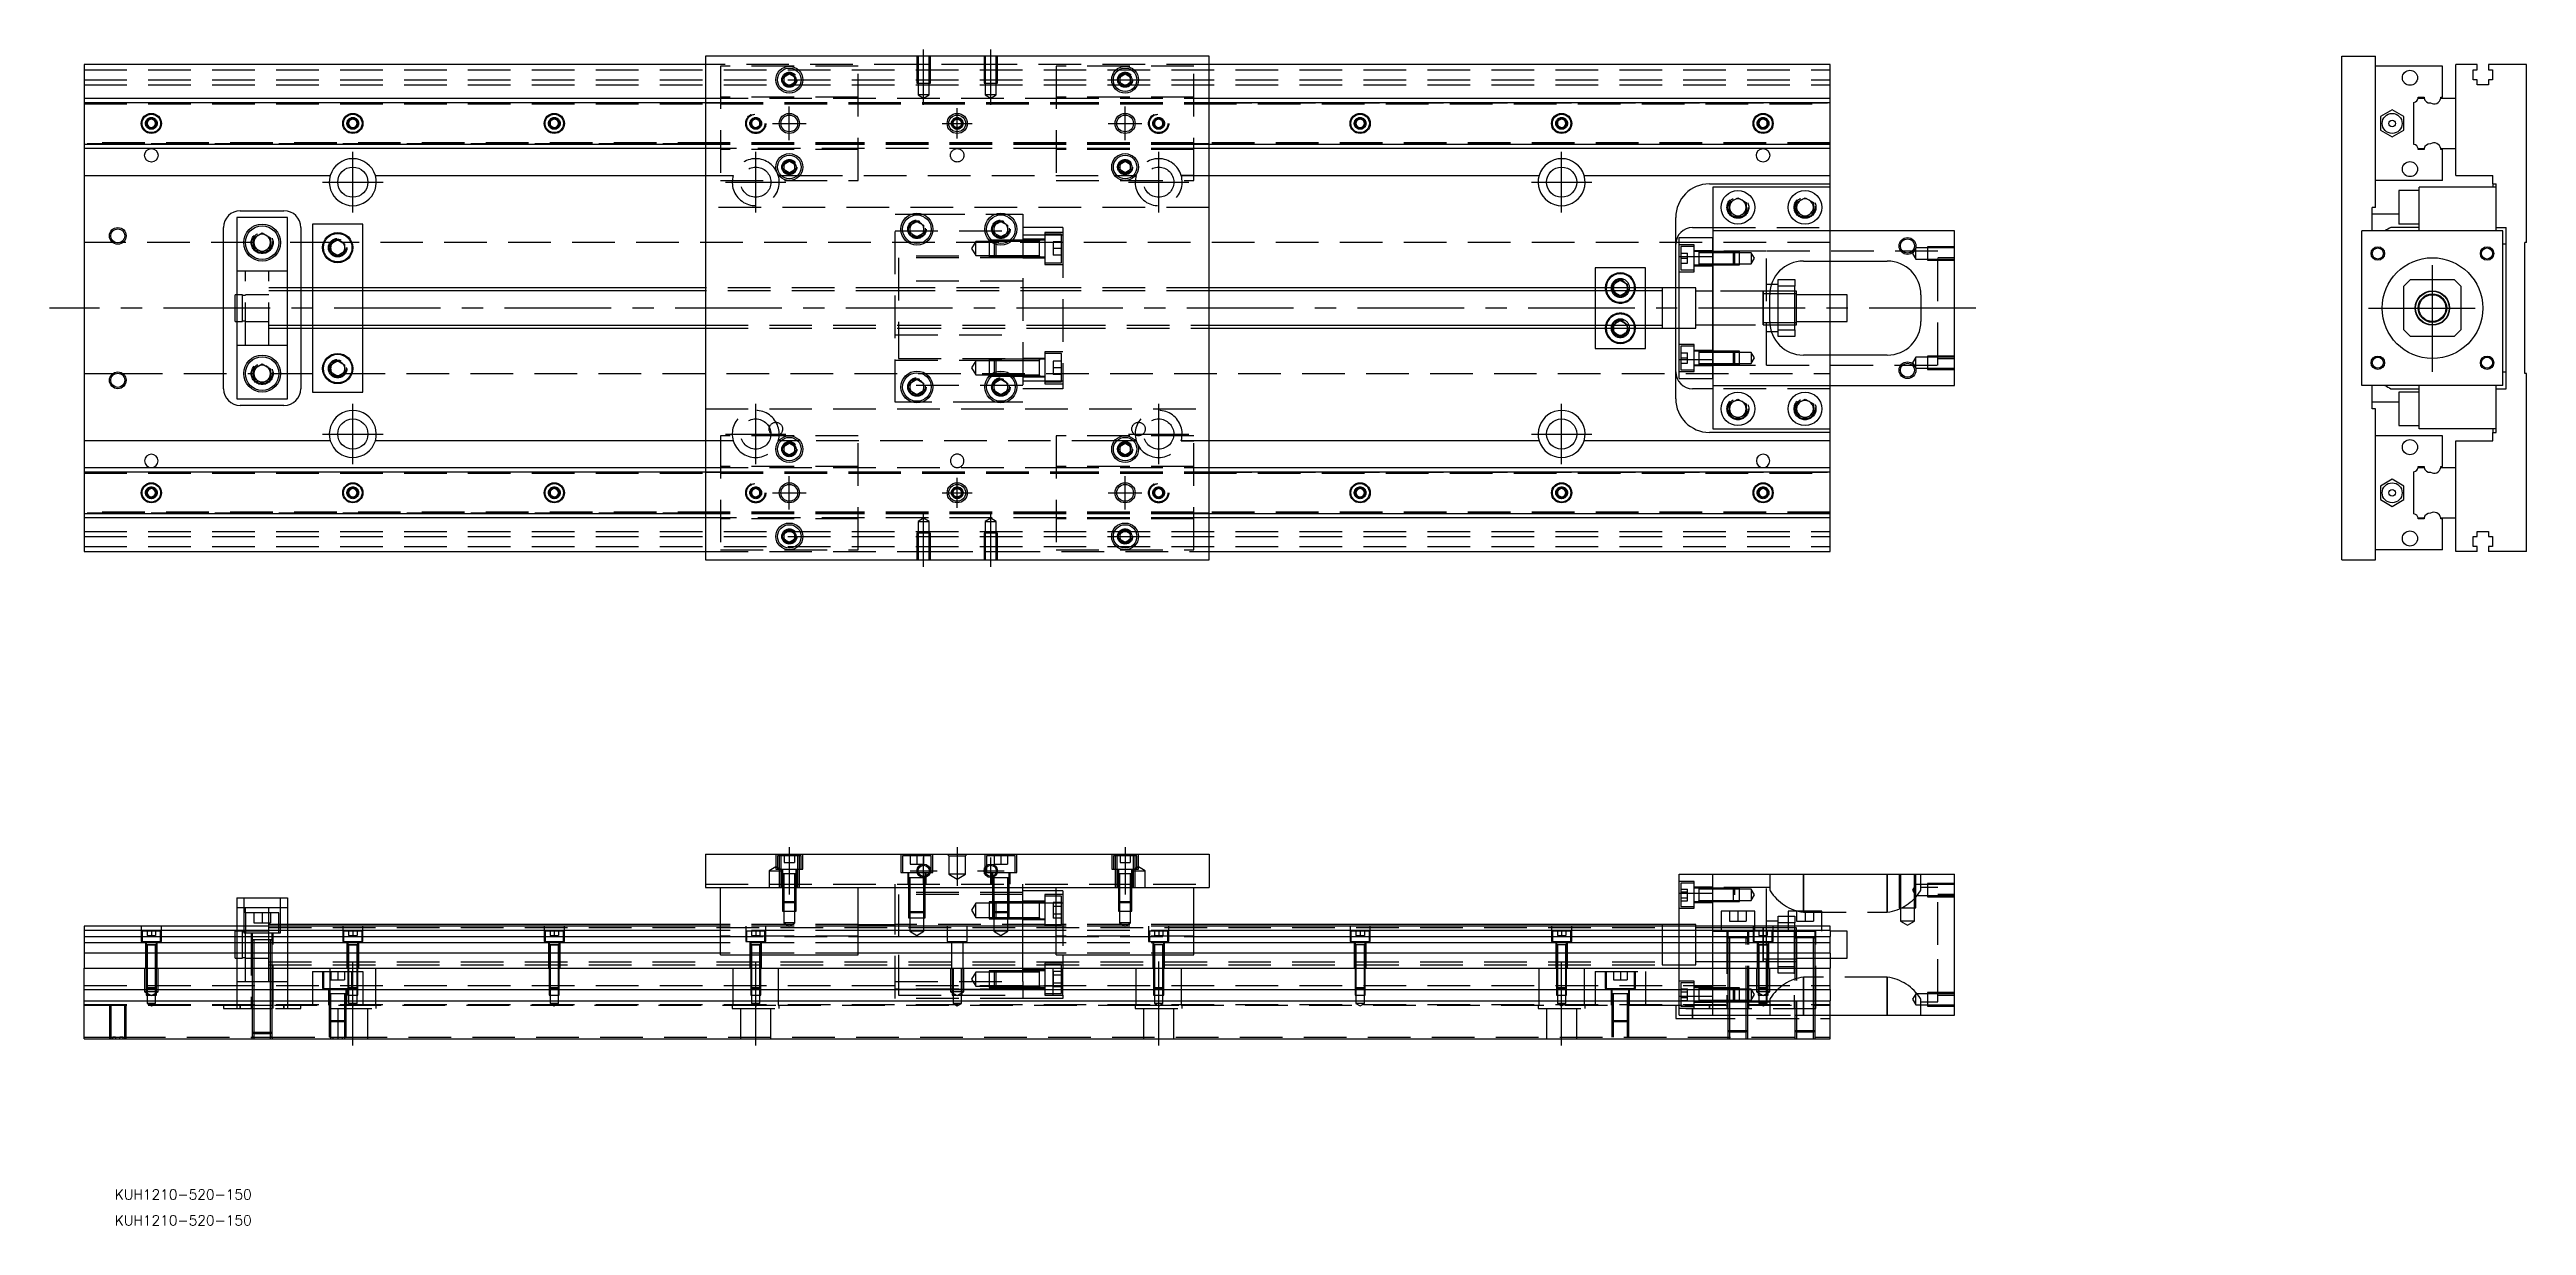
# Model space of a CAD drawing. Extents: x -10 to 727, y -273 to 77.
import ezdxf

# ---------------------------------------------------------------- set-up
doc = ezdxf.new("R2010")
doc.units = 0
doc.linetypes.add('CENTER', pattern=[50.8, 31.75, -6.35, 6.35, -6.35])
doc.linetypes.add('DASHED', pattern=[19.05, 12.7, -6.35])
doc.layers.get('0').update_dxf_attribs({"linetype": 'CONTINUOUS'})
doc.layers.add('CENTER', color=1, linetype='CENTER')
doc.styles.get("Standard").update_dxf_attribs({"font": 'txt.shx', "height": 3, "bigfont": 'bigfont.shx'})

# ---------------------------------------------------------------- blocks, each defined once
blk = doc.blocks.new('*U2')
at = {"color": 7, "linetype": 'CONTINUOUS'}
blk.add_text('KUH1210-520-150', height=3, dxfattribs=at).set_placement((9.13, -273.18))
blk = doc.blocks.new('*U3')
at = {"color": 7, "linetype": 'CONTINUOUS'}
blk.add_text('KUH1210-520-150', height=3, dxfattribs=at).set_placement((9.13, -265.47))

msp = doc.modelspace()

# ---------------------------------------------------------------- linework, layer by layer
at = {"color": 7, "linetype": 'CONTINUOUS'}
for p, q in [((335, 75), (185, 75)), ((185, 75), (185, -75)), ((335, -75), (335, 75)), ((672.35, -75), (672.35, 75)), ((672.35, 75), (682.35, 75)), ((682.35, 30), (682.35, 75)), ((0, 72.5), (0, 62.5)), ((185, 72.5), (0, 72.5)), ((208.5, 68.866026), (210, 69.73205)), ((208.5, 67.133974), (208.5, 68.866026)), ((210, 66.26795), (208.5, 67.133974)), ((210, 69.73205), (211.5, 68.866026)), ((211.5, 67.133974), (210, 66.26795)), ((211.5, 68.866026), (211.5, 67.133974)), ((308.5, 68.866026), (310, 69.73205)), ((308.5, 67.133974), (308.5, 68.866026)), ((310, 66.26795), (308.5, 67.133974)), ((310, 69.73205), (311.5, 68.866026)), ((311.5, 67.133974), (310, 66.26795)), ((311.5, 68.866026), (311.5, 67.133974)), ((520, 72.5), (335, 72.5)), ((520, 62.5), (520, 72.5)), ((702.35, 72), (682.35, 72)), ((702.35, 62.8), (702.35, 72)), ((706.35, 62.5), (706.35, 72.5)), ((712.65, 72.5), (706.35, 72.5)), ((711.5, 71), (712.65, 71)), ((711.5, 68), (711.5, 71)), ((712.65, 68), (711.5, 68)), ((712.65, 71), (712.65, 72.5)), ((712.65, 66.5), (712.65, 68)), ((716.05, 66.5), (712.65, 66.5)), ((716.05, 72.5), (716.05, 71)), ((727.35, 72.5), (716.05, 72.5)), ((716.05, 71), (717.2, 71)), ((716.05, 68), (716.05, 66.5)), ((717.2, 68), (716.05, 68)), ((717.2, 71), (717.2, 68)), ((727.35, 19.5), (727.35, 72.5)), ((0, 62.5), (185, 62.5)), ((0, 62.5), (0, 61.247728)), ((0, 61.247728), (185, 61.247728)), ((0, 61.247728), (0, 48.752272)), ((335, 62.5), (520, 62.5)), ((335, 61.247728), (520, 61.247728)), ((520, 61.247728), (520, 62.5)), ((520, 48.752272), (520, 61.247728)), ((687.35, 59.041452), (683.85, 57.020726)), ((690.849999, 57.020726), (687.35, 59.041452)), ((693.85, 48.752272), (693.85, 61.247728)), ((695.102272, 62.5), (696.87668, 62.5)), ((695.147056, 62.8), (696.85, 62.8)), ((701.827372, 62.5), (706.35, 62.5)), ((701.85, 62.8), (702.35, 62.8)), ((706.35, 47.5), (706.35, 62.5)), ((706.35, 47.5), (706.35, 62.5)), ((18.75, 55.721688), (20, 56.443376)), ((18.75, 54.278312), (18.75, 55.721688)), ((20, 53.556624), (18.75, 54.278312)), ((20, 56.443376), (21.25, 55.721688)), ((21.25, 54.278312), (20, 53.556624)), ((21.25, 55.721688), (21.25, 54.278312)), ((78.75, 55.721688), (80, 56.443376)), ((78.75, 54.278312), (78.75, 55.721688)), ((80, 53.556624), (78.75, 54.278312)), ((80, 56.443376), (81.25, 55.721688)), ((81.25, 54.278312), (80, 53.556624)), ((81.25, 55.721688), (81.25, 54.278312)), ((138.75, 55.721688), (140, 56.443376)), ((138.75, 54.278312), (138.75, 55.721688)), ((140, 53.556624), (138.75, 54.278312)), ((140, 56.443376), (141.25, 55.721688)), ((141.25, 54.278312), (140, 53.556624)), ((141.25, 55.721688), (141.25, 54.278312)), ((378.75, 55.721688), (380, 56.443376)), ((378.75, 54.278312), (378.75, 55.721688)), ((380, 53.556624), (378.75, 54.278312)), ((380, 56.443376), (381.25, 55.721688)), ((381.25, 54.278312), (380, 53.556624)), ((381.25, 55.721688), (381.25, 54.278312)), ((438.75, 55.721688), (440, 56.443376)), ((438.75, 54.278312), (438.75, 55.721688)), ((440, 53.556624), (438.75, 54.278312)), ((440, 56.443376), (441.25, 55.721688)), ((441.25, 54.278312), (440, 53.556624)), ((441.25, 55.721688), (441.25, 54.278312)), ((498.75, 55.721688), (500, 56.443376)), ((498.75, 54.278312), (498.75, 55.721688)), ((500, 53.556624), (498.75, 54.278312)), ((500, 56.443376), (501.25, 55.721688)), ((501.25, 54.278312), (500, 53.556624)), ((501.25, 55.721688), (501.25, 54.278312)), ((683.85, 57.020726), (683.849999, 52.979274)), ((683.849999, 52.979274), (687.35, 50.958548)), ((687.35, 50.958548), (690.849999, 52.979274)), ((690.849999, 52.979274), (690.849999, 57.020726)), ((185, 48.752272), (0, 48.752272)), ((0, 48.752272), (0, 47.5)), ((185, 47.5), (0, 47.5)), ((0, 47.5), (0, 39.5)), ((520, 48.752272), (335, 48.752272)), ((520, 47.5), (335, 47.5)), ((520, 47.5), (520, 48.752272)), ((520, 39.5), (520, 47.5)), ((695.102272, 47.5), (696.87668, 47.5)), ((696.85, 47.2), (695.147056, 47.2)), ((701.827372, 47.5), (706.35, 47.5)), ((702.35, 47.2), (701.85, 47.2)), ((702.35, 38), (702.35, 47.2)), ((706.35, 39.5), (706.35, 47.5)), ((0, 39.5), (73.291796, 39.5)), ((0, 39.5), (0, -39.5)), ((86.708204, 39.5), (185, 39.5)), ((208.5, 42.866026), (210, 43.73205)), ((208.5, 41.133974), (208.5, 42.866026)), ((210, 40.26795), (208.5, 41.133974)), ((210, 43.73205), (211.5, 42.866026)), ((211.5, 41.133974), (210, 40.26795)), ((211.5, 42.866026), (211.5, 41.133974)), ((308.5, 42.866026), (310, 43.73205)), ((308.5, 41.133974), (308.5, 42.866026)), ((310, 40.26795), (308.5, 41.133974)), ((310, 43.73205), (311.5, 42.866026)), ((311.5, 41.133974), (310, 40.26795)), ((311.5, 42.866026), (311.5, 41.133974)), ((335, 39.5), (433.291796, 39.5)), ((446.708204, 39.5), (520, 39.5)), ((484, 37), (520, 37)), ((520, 37), (520, 39.5)), ((520, 36), (520, 37)), ((702.35, 38), (682.35, 38)), ((706.35, 39.5), (717.35, 39.5)), ((717.35, 37), (717.35, 39.5)), ((717.35, 37), (718.35, 37)), ((717.35, 37), (717.35, 36)), ((718.35, 36), (718.35, 37)), ((520, 36), (485, 36)), ((485, 36), (485, 23)), ((490, 31.443376), (492.5, 32.886752)), ((490, 28.556624), (490, 31.443376)), ((492.5, 32.886752), (495, 31.443376)), ((495, 31.443376), (495, 28.556624)), ((510, 31.443376), (512.5, 32.886752)), ((510, 28.556624), (510, 31.443376)), ((512.5, 32.886752), (515, 31.443376)), ((515, 31.443376), (515, 28.556624)), ((520, 23), (520, 36)), ((682.35, 30), (681.35, 30)), ((681.35, 23), (681.35, 30)), ((689.35, 35), (689.35, 30)), ((695.35, 35), (689.35, 35)), ((689.35, 30), (689.35, 25)), ((718.35, 36), (695.35, 36)), ((695.35, 23), (695.35, 36)), ((718.35, 24), (718.35, 36)), ((718.35, 24), (718.35, 36)), ((41.5, -24), (41.5, 24)), ((60.5, 27), (45.5, 27)), ((45.5, 27), (45.5, -27)), ((46.5, 29), (59.5, 29)), ((50.5, 20.943376), (53, 22.386752)), ((53, 22.386752), (55.5, 20.943376)), ((60.5, -27), (60.5, 27)), ((64.5, 24), (64.5, 6)), ((83, 25), (68, 25)), ((68, 25), (68, 6)), ((83, 6), (83, 25)), ((246, 24.6547), (248, 25.809402)), ((246, 22.3453), (246, 24.6547)), ((248, 21.190598), (246, 22.3453)), ((248, 25.809402), (250, 24.6547)), ((250, 22.3453), (248, 21.190598)), ((250, 24.6547), (250, 22.3453)), ((271, 24.6547), (273, 25.809402)), ((271, 22.3453), (271, 24.6547)), ((273, 21.190598), (271, 22.3453)), ((273, 25.809402), (275, 24.6547)), ((275, 22.3453), (273, 21.190598)), ((275, 24.6547), (275, 22.3453)), ((474, 6), (474, 27)), ((479, 24), (485, 24)), ((485, 23), (485, 15.32971)), ((557, 23), (485, 23)), ((492.5, 27.113248), (490, 28.556624)), ((495, 28.556624), (492.5, 27.113248)), ((512.5, 27.113248), (510, 28.556624)), ((515, 28.556624), (512.5, 27.113248)), ((557, -23), (557, 23)), ((678.35, -23), (678.35, 23)), ((720.35, 23), (678.35, 23)), ((689.35, 28), (681.35, 28)), ((695.35, 24), (686.980684, 24)), ((695.35, 25), (689.35, 25)), ((718.35, 23), (718.35, 24)), ((718.35, 24), (721.35, 24)), ((720.35, -23), (720.35, 23)), ((721.35, -24), (721.35, 24)), ((50.5, 18.056624), (50.5, 20.943376)), ((53, 16.613248), (50.5, 18.056624)), ((55.5, 18.056624), (53, 16.613248)), ((55.5, 20.943376), (55.5, 18.056624)), ((73.5, 19.1547), (75.5, 20.309402)), ((73.5, 16.8453), (73.5, 19.1547)), ((75.5, 15.690598), (73.5, 16.8453)), ((75.5, 20.309402), (77.5, 19.1547)), ((77.5, 16.8453), (75.5, 15.690598)), ((77.5, 19.1547), (77.5, 16.8453)), ((475, 15.32971), (475, 21)), ((475, 21), (485, 21)), ((475, 15.32971), (485, 15.32971)), ((475, -15.32971), (475, 15.32971)), ((485, 15.32971), (485, -15.32971)), ((485, -15.32971), (485, 15.32971)), ((721.35, 19), (720.35, 19)), ((727.35, 19.5), (726.85, 19.5)), ((726.85, -19.5), (726.85, 19.5)), ((465, 12), (450, 12)), ((450, 12), (450, 6)), ((455.5, 7.1547), (457.5, 8.309402)), ((457.5, 8.309402), (459.5, 7.1547)), ((465, 6), (465, 12)), ((504.5, 8.5), (509.5, 8.5)), ((504.5, 6.5), (504.5, 8.5)), ((509.5, 8.5), (509.5, 6.5)), ((512, 14), (537, 14)), ((520, 4), (520, 14)), ((692.85, 8.5), (690.85, 6.5)), ((692.85, 8.5), (705.85, 8.5)), ((707.85, 6.5), (705.85, 8.5)), ((45, 0), (45, 4)), ((45.5, 4), (45, 4)), ((185, 6), (60.5, 6)), ((470, 6), (335, 6)), ((455.5, 6), (455.5, 7.1547)), ((459.5, 7.1547), (459.5, 6)), ((470, 6), (469.995, 6)), ((470, -6.000006), (470, 6.000006)), ((470, 5.125), (470, 6.000006)), ((470, -5.999164), (470, 6)), ((470.005, 6), (470, 6)), ((475, 6), (470, 6)), ((470, -5.125), (470, 5.125)), ((502, -4), (502, 4)), ((504.5, 4.25), (502.003126, 4.25)), ((504.5, 7), (502.460608, 7)), ((509.5, 6.5), (504.5, 6.5)), ((504.5, -6.5), (504.5, 6.5)), ((509.5, 4.25), (504.5, 4.25)), ((509.5, -6.5), (509.5, 6.5)), ((510, 5), (509.5, 5)), ((510, 4.25), (509.5, 4.25)), ((510, 0), (510, 5)), ((525, 4), (510, 4)), ((525, 0), (525, 4)), ((547, 4), (547, -4)), ((690.85, -6.5), (690.85, 6.5)), ((707.85, 6.5), (707.85, -6.5)), ((45, -4), (45, 0)), ((45, -4), (45.5, -4)), ((60.5, -6), (185, -6)), ((64.5, -6), (64.5, -24)), ((68, -6), (68, -25)), ((83, -25), (83, -6)), ((335, -6), (470, -6)), ((450, -6), (450, -12)), ((455.5, -7.1547), (455.5, -6)), ((457.5, -8.309402), (455.5, -7.1547)), ((459.5, -7.1547), (457.5, -8.309402)), ((459.5, -6), (459.5, -7.1547)), ((465, -12), (465, -6)), ((469.995, -6), (470, -6)), ((470, -6.000006), (470, -5.125)), ((470, -6), (470, -5.999164)), ((470, -6), (470.005, -6)), ((470, -6), (475, -6)), ((474, -27), (474, -6)), ((501, -4.25), (502.003126, -4.25)), ((502.003126, -4.25), (504.5, -4.25)), ((502.460608, -7), (504.5, -7)), ((504.5, -4.25), (509.5, -4.25)), ((504.5, -6.5), (509.5, -6.5)), ((504.5, -8.5), (504.5, -6.5)), ((509.5, -4.25), (510, -4.25)), ((509.5, -5), (510, -5)), ((509.5, -6.5), (509.5, -8.5)), ((510, -5), (510, 0)), ((510, -4), (525, -4)), ((520, -14), (520, -4)), ((525, -4), (525, 0)), ((690.85, -6.5), (692.85, -8.5)), ((705.85, -8.5), (707.85, -6.5)), ((450, -12), (465, -12)), ((509.5, -8.5), (504.5, -8.5)), ((537, -14), (512, -14)), ((705.85, -8.5), (692.85, -8.5)), ((50.5, -18.056624), (53, -16.613248)), ((50.5, -20.943376), (50.5, -18.056624)), ((53, -22.386752), (50.5, -20.943376)), ((53, -16.613248), (55.5, -18.056624)), ((55.5, -20.943376), (53, -22.386752)), ((55.5, -18.056624), (55.5, -20.943376)), ((73.5, -16.8453), (75.5, -15.690598)), ((73.5, -19.1547), (73.5, -16.8453)), ((75.5, -20.309402), (73.5, -19.1547)), ((75.5, -15.690598), (77.5, -16.8453)), ((77.5, -19.1547), (75.5, -20.309402)), ((77.5, -16.8453), (77.5, -19.1547)), ((246, -22.3453), (248, -21.190598)), ((248, -21.190598), (250, -22.3453)), ((271, -22.3453), (273, -21.190598)), ((273, -21.190598), (275, -22.3453)), ((475, -15.32971), (485, -15.32971)), ((475, -21), (475, -15.32971)), ((475, -21), (485, -21)), ((485, -15.32971), (485, -23)), ((720.35, -19), (721.35, -19)), ((727.35, -19.5), (726.85, -19.5)), ((727.35, -72.5), (727.35, -19.5)), ((45.5, -27), (60.5, -27)), ((59.5, -29), (46.5, -29)), ((68, -25), (83, -25)), ((246, -24.6547), (246, -22.3453)), ((248, -25.809402), (246, -24.6547)), ((250, -24.6547), (248, -25.809402)), ((250, -22.3453), (250, -24.6547)), ((271, -24.6547), (271, -22.3453)), ((273, -25.809402), (271, -24.6547)), ((275, -24.6547), (273, -25.809402)), ((275, -22.3453), (275, -24.6547)), ((485, -24), (479, -24)), ((485, -23), (557, -23)), ((485, -23), (485, -36)), ((490, -28.556624), (492.5, -27.113248)), ((490, -31.443376), (490, -28.556624)), ((492.5, -27.113248), (495, -28.556624)), ((495, -28.556624), (495, -31.443376)), ((510, -28.556624), (512.5, -27.113248)), ((510, -31.443376), (510, -28.556624)), ((512.5, -27.113248), (515, -28.556624)), ((515, -28.556624), (515, -31.443376)), ((520, -36), (520, -23)), ((720.35, -23), (678.35, -23)), ((681.35, -30), (681.35, -23)), ((689.35, -28), (681.35, -28)), ((686.980684, -24), (695.35, -24)), ((689.35, -25), (689.35, -30)), ((695.35, -25), (689.35, -25)), ((695.35, -36), (695.35, -23)), ((718.35, -24), (718.35, -23)), ((718.35, -36), (718.35, -24)), ((718.35, -36), (718.35, -24)), ((718.35, -24), (721.35, -24)), ((485, -36), (520, -36)), ((492.5, -32.886752), (490, -31.443376)), ((495, -31.443376), (492.5, -32.886752)), ((512.5, -32.886752), (510, -31.443376)), ((515, -31.443376), (512.5, -32.886752)), ((520, -37), (520, -36)), ((682.35, -30), (681.35, -30)), ((682.35, -75), (682.35, -30)), ((689.35, -30), (689.35, -35)), ((689.35, -35), (695.35, -35)), ((718.35, -36), (695.35, -36)), ((717.35, -36), (717.35, -37)), ((718.35, -37), (718.35, -36)), ((73.291796, -39.5), (0, -39.5)), ((0, -39.5), (0, -47.5)), ((185, -39.5), (86.708204, -39.5)), ((208.5, -41.133974), (210, -40.26795)), ((208.5, -42.866026), (208.5, -41.133974)), ((210, -43.73205), (208.5, -42.866026)), ((210, -40.26795), (211.5, -41.133974)), ((211.5, -42.866026), (210, -43.73205)), ((211.5, -41.133974), (211.5, -42.866026)), ((308.5, -41.133974), (310, -40.26795)), ((308.5, -42.866026), (308.5, -41.133974)), ((310, -43.73205), (308.5, -42.866026)), ((310, -40.26795), (311.5, -41.133974)), ((311.5, -42.866026), (310, -43.73205)), ((311.5, -41.133974), (311.5, -42.866026)), ((433.291796, -39.5), (335, -39.5)), ((520, -39.5), (446.708204, -39.5)), ((520, -37), (484, -37)), ((520, -39.5), (520, -37)), ((520, -47.5), (520, -39.5)), ((702.35, -38), (682.35, -38)), ((702.35, -47.2), (702.35, -38)), ((706.35, -47.5), (706.35, -39.5)), ((706.35, -39.5), (717.35, -39.5)), ((717.35, -37), (718.35, -37)), ((717.35, -39.5), (717.35, -37)), ((0, -47.5), (185, -47.5)), ((0, -47.5), (0, -48.752272)), ((0, -48.752272), (185, -48.752272)), ((0, -48.752272), (0, -61.247728)), ((335, -47.5), (520, -47.5)), ((335, -48.752272), (520, -48.752272)), ((520, -48.752272), (520, -47.5)), ((520, -61.247728), (520, -48.752272)), ((687.35, -50.958548), (683.85, -52.979274)), ((690.849999, -52.979274), (687.35, -50.958548)), ((693.85, -61.247728), (693.85, -48.752272)), ((695.102272, -47.5), (696.87668, -47.5)), ((695.147056, -47.2), (696.85, -47.2)), ((701.827372, -47.5), (706.35, -47.5)), ((701.85, -47.2), (702.35, -47.2)), ((706.35, -62.5), (706.35, -47.5)), ((706.35, -62.5), (706.35, -47.5)), ((18.75, -54.278312), (20, -53.556624)), ((18.75, -55.721688), (18.75, -54.278312)), ((20, -56.443376), (18.75, -55.721688)), ((20, -53.556624), (21.25, -54.278312)), ((21.25, -55.721688), (20, -56.443376)), ((21.25, -54.278312), (21.25, -55.721688)), ((78.75, -54.278312), (80, -53.556624)), ((78.75, -55.721688), (78.75, -54.278312)), ((80, -56.443376), (78.75, -55.721688)), ((80, -53.556624), (81.25, -54.278312)), ((81.25, -55.721688), (80, -56.443376)), ((81.25, -54.278312), (81.25, -55.721688)), ((138.75, -54.278312), (140, -53.556624)), ((138.75, -55.721688), (138.75, -54.278312)), ((140, -56.443376), (138.75, -55.721688)), ((140, -53.556624), (141.25, -54.278312)), ((141.25, -55.721688), (140, -56.443376)), ((141.25, -54.278312), (141.25, -55.721688)), ((378.75, -54.278312), (380, -53.556624)), ((378.75, -55.721688), (378.75, -54.278312)), ((380, -56.443376), (378.75, -55.721688)), ((380, -53.556624), (381.25, -54.278312)), ((381.25, -55.721688), (380, -56.443376)), ((381.25, -54.278312), (381.25, -55.721688)), ((438.75, -54.278312), (440, -53.556624)), ((438.75, -55.721688), (438.75, -54.278312)), ((440, -56.443376), (438.75, -55.721688)), ((440, -53.556624), (441.25, -54.278312)), ((441.25, -55.721688), (440, -56.443376)), ((441.25, -54.278312), (441.25, -55.721688)), ((498.75, -54.278312), (500, -53.556624)), ((498.75, -55.721688), (498.75, -54.278312)), ((500, -56.443376), (498.75, -55.721688)), ((500, -53.556624), (501.25, -54.278312)), ((501.25, -55.721688), (500, -56.443376)), ((501.25, -54.278312), (501.25, -55.721688)), ((683.85, -52.979274), (683.849999, -57.020726)), ((683.849999, -57.020726), (687.35, -59.041452)), ((687.35, -59.041452), (690.849999, -57.020726)), ((690.849999, -57.020726), (690.849999, -52.979274)), ((0, -61.247728), (0, -62.5)), ((185, -61.247728), (0, -61.247728)), ((185, -62.5), (0, -62.5)), ((0, -62.5), (0, -72.5)), ((208.5, -67.133974), (210, -66.26795)), ((210, -66.26795), (211.5, -67.133974)), ((308.5, -67.133974), (310, -66.26795)), ((310, -66.26795), (311.5, -67.133974)), ((520, -61.247728), (335, -61.247728)), ((520, -62.5), (335, -62.5)), ((520, -62.5), (520, -61.247728)), ((520, -72.5), (520, -62.5)), ((695.102272, -62.5), (696.87668, -62.5)), ((696.85, -62.8), (695.147056, -62.8)), ((701.827372, -62.5), (706.35, -62.5)), ((702.35, -62.8), (701.85, -62.8)), ((702.35, -72), (702.35, -62.8)), ((706.35, -72.5), (706.35, -62.5)), ((0, -72.5), (185, -72.5)), ((208.5, -68.866026), (208.5, -67.133974)), ((210, -69.73205), (208.5, -68.866026)), ((211.5, -68.866026), (210, -69.73205)), ((211.5, -67.133974), (211.5, -68.866026)), ((308.5, -68.866026), (308.5, -67.133974)), ((310, -69.73205), (308.5, -68.866026)), ((311.5, -68.866026), (310, -69.73205)), ((311.5, -67.133974), (311.5, -68.866026)), ((335, -72.5), (520, -72.5)), ((702.35, -72), (682.35, -72)), ((712.65, -72.5), (706.35, -72.5)), ((711.5, -68), (712.65, -68)), ((711.5, -71), (711.5, -68)), ((712.65, -71), (711.5, -71)), ((712.65, -66.5), (716.05, -66.5)), ((712.65, -68), (712.65, -66.5)), ((712.65, -72.5), (712.65, -71)), ((716.05, -66.5), (716.05, -68)), ((716.05, -68), (717.2, -68)), ((716.05, -71), (716.05, -72.5)), ((717.2, -71), (716.05, -71)), ((727.35, -72.5), (716.05, -72.5)), ((717.2, -68), (717.2, -71)), ((185, -75), (335, -75)), ((672.35, -75), (682.35, -75)), ((185, -162.58), (335, -162.58)), ((185, -162.58), (185, -172.58)), ((335, -162.58), (335, -172.58)), ((475, -174.25029), (475, -168.58)), ((475, -168.58), (485, -168.58)), ((485, -168.58), (557, -168.58)), ((485, -184.08), (485, -168.58)), ((557, -210.58), (557, -168.58)), ((45.5, -175.58), (45.5, -184.08)), ((45.5, -175.58), (60.5, -175.58)), ((60.5, -175.58), (60.5, -184.08)), ((185, -172.58), (335, -172.58)), ((189.5, -192.58), (189.5, -172.58)), ((230.5, -192.58), (230.5, -172.58)), ((241.5, -183.58), (241.5, -172.58)), ((279.5, -184.08), (279.5, -172.58)), ((289.5, -173.58), (279.5, -173.58)), ((289.5, -192.58), (289.5, -172.58)), ((330.5, -192.58), (330.5, -172.58)), ((475, -184.08), (475, -174.25029)), ((475, -174.25029), (485, -174.25029)), ((0, -184.08), (0, -185.332272)), ((189.5, -184.08), (0, -184.08)), ((189.5, -183.58), (60.5, -183.58)), ((230.5, -183.58), (241.5, -183.58)), ((289.5, -184.08), (230.5, -184.08)), ((470, -183.58), (330.5, -183.58)), ((520, -184.08), (330.5, -184.08)), ((470, -183.58), (469.995, -183.58)), ((470, -184.08), (470, -183.579994)), ((470.005, -183.58), (470, -183.58)), ((475, -183.58), (470, -183.58)), ((470, -189.379946), (470, -184.08)), ((497.5, -179.58), (487.5, -179.58)), ((487.5, -179.58), (487.5, -184.08)), ((497.5, -184.08), (497.5, -179.58)), ((517.5, -179.58), (507.5, -179.58)), ((507.5, -179.58), (507.5, -184.08)), ((517.5, -184.08), (517.5, -179.58)), ((520, -185.332272), (520, -184.08)), ((189.5, -185.332272), (0, -185.332272)), ((0, -185.332272), (0, -187.10668)), ((0, -187.10668), (189.5, -187.10668)), ((0, -187.10668), (0, -189.003076)), ((189.5, -189.003076), (0, -189.003076)), ((0, -189.003076), (0, -192.057372)), ((289.5, -185.332272), (230.5, -185.332272)), ((230.5, -187.10668), (289.5, -187.10668)), ((289.5, -189.003076), (230.5, -189.003076)), ((520, -185.332272), (330.5, -185.332272)), ((330.5, -187.10668), (520, -187.10668)), ((520, -189.003076), (330.5, -189.003076)), ((439.998804, -189.58), (438.499994, -189.58)), ((470, -195.580006), (470, -189.379946)), ((500, -189.58), (500, -184.579994)), ((500, -194.580006), (500, -184.579994)), ((500, -185.33), (500, -185.58)), ((501, -185.33), (500, -185.33)), ((500, -186.88), (500, -188.58)), ((504.5, -185.33), (501, -185.33)), ((507.5, -185.33), (504.5, -185.33)), ((509.5, -185.33), (507.5, -185.33)), ((510, -185.33), (509.5, -185.33)), ((520, -185.332272), (520, -187.10668)), ((520, -189.003076), (520, -187.10668)), ((520, -192.057372), (520, -189.003076)), ((189.5, -192.057372), (0, -192.057372)), ((0, -192.057372), (0, -196.58)), ((0, -196.58), (520, -196.58)), ((0, -202.88), (0, -196.58)), ((189.5, -192.58), (230.5, -192.58)), ((289.5, -192.057372), (230.5, -192.057372)), ((289.5, -192.58), (330.5, -192.58)), ((520, -192.057372), (330.5, -192.057372)), ((501.5, -193.83), (504.5, -193.83)), ((504.5, -193.83), (509.5, -193.83)), ((520, -192.057372), (520, -196.58)), ((520, -202.88), (520, -196.58)), ((0, -202.88), (520, -202.88)), ((0, -206.28), (0, -202.88)), ((0, -217.58), (0, -206.28)), ((0, -206.28), (520, -206.28)), ((520, -202.88), (520, -206.28)), ((520, -217.58), (520, -206.28)), ((520, -210.58), (557, -210.58)), ((0, -217.58), (520, -217.58))]:
    msp.add_line(p, q, dxfattribs=at)
at = {"color": 3, "linetype": 'DASHED'}
for p, q in [((248.000006, 75), (248.000006, 67)), ((248.35, 75), (248.35, 67)), ((251.65, 67), (251.65, 75)), ((251.999994, 67), (251.999994, 75)), ((268.000006, 75), (268.000006, 67)), ((268.35, 75), (268.35, 67)), ((271.65, 67), (271.65, 75)), ((271.999994, 67), (271.999994, 75)), ((0, 71), (520, 71)), ((0, 68), (520, 68)), ((0, 66.5), (520, 66.5)), ((248.000006, 72.5), (185, 72.5)), ((230.5, 72), (189.5, 72)), ((189.5, 72), (189.5, 38)), ((211.973226, 68.326156), (212, 68)), ((230.5, 38), (230.5, 72)), ((251.999994, 72.5), (248.000006, 72.5)), ((248.000006, 67), (251.999994, 67)), ((248.35, 67), (248.35, 63.5)), ((251.65, 63.5), (251.65, 67)), ((268.000006, 72.5), (251.999994, 72.5)), ((271.999994, 72.5), (268.000006, 72.5)), ((268.000006, 67), (271.999994, 67)), ((268.35, 67), (268.35, 63.5)), ((271.65, 63.5), (271.65, 67)), ((335, 72.5), (271.999994, 72.5)), ((289.5, 72), (289.5, 38)), ((330.5, 72), (289.5, 72)), ((311.973226, 68.326156), (312, 68)), ((330.5, 38), (330.5, 72)), ((0, 61.1147), (185, 61.1147)), ((0, 61.1), (189.5, 61.1)), ((0, 60.8), (189.5, 60.8)), ((185, 62.5), (289.5, 62.5)), ((185, 61.247728), (189.5, 61.247728)), ((185, 61.1147), (189.5, 61.1147)), ((230.5, 62.8), (189.5, 62.8)), ((189.5, 61.247728), (230.5, 61.247728)), ((189.5, 61.1147), (230.5, 61.1147)), ((189.5, 61.1), (230.5, 61.1)), ((189.5, 61.1), (230.5, 61.1)), ((189.5, 60.8), (230.5, 60.8)), ((189.5, 60.8), (230.5, 60.8)), ((230.5, 61.247728), (289.5, 61.247728)), ((230.5, 61.1147), (289.5, 61.1147)), ((230.5, 61.1), (289.5, 61.1)), ((230.5, 60.8), (289.5, 60.8)), ((251.65, 63.5), (248.35, 63.5)), ((248.35, 63.5), (250, 62.547372)), ((250, 62.547372), (251.65, 63.5)), ((271.65, 63.5), (268.35, 63.5)), ((268.35, 63.5), (270, 62.547372)), ((270, 62.547372), (271.65, 63.5)), ((330.5, 62.8), (289.5, 62.8)), ((289.5, 62.5), (330.5, 62.5)), ((289.5, 61.247728), (330.5, 61.247728)), ((289.5, 61.1147), (330.5, 61.1147)), ((289.5, 61.1), (330.5, 61.1)), ((289.5, 60.8), (330.5, 60.8)), ((330.5, 62.5), (335, 62.5)), ((330.5, 61.247728), (335, 61.247728)), ((330.5, 61.1147), (335, 61.1147)), ((330.5, 61.1), (520, 61.1)), ((330.5, 60.8), (520, 60.8)), ((335, 61.1147), (520, 61.1147)), ((21.477374, 55.25955), (21.5, 55)), ((78.5, 55), (78.52041, 55.24661)), ((138.5, 55), (138.52041, 55.24661)), ((198.5, 55), (198.52041, 55.24661)), ((198.75, 55.721688), (200, 56.443376)), ((198.75, 54.278312), (198.75, 55.721688)), ((200, 53.556624), (198.75, 54.278312)), ((200, 56.443376), (201.25, 55.721688)), ((201.25, 54.278312), (200, 53.556624)), ((201.25, 55.721688), (201.25, 54.278312)), ((318.75, 55.721688), (320, 56.443376)), ((318.75, 54.278312), (318.75, 55.721688)), ((320, 53.556624), (318.75, 54.278312)), ((320, 56.443376), (321.25, 55.721688)), ((321.25, 54.278312), (320, 53.556624)), ((321.25, 55.721688), (321.25, 54.278312)), ((321.477374, 55.25955), (321.5, 55)), ((381.477374, 55.25955), (381.5, 55)), ((438.5, 55), (438.52041, 55.24661)), ((501.477374, 55.25955), (501.5, 55)), ((189.5, 49.2), (0, 49.2)), ((189.5, 48.9), (0, 48.9)), ((185, 48.8853), (0, 48.8853)), ((189.5, 48.8853), (185, 48.8853)), ((189.5, 48.752272), (185, 48.752272)), ((289.5, 47.5), (185, 47.5)), ((230.5, 49.2), (189.5, 49.2)), ((230.5, 48.9), (189.5, 48.9)), ((230.5, 48.8853), (189.5, 48.8853)), ((230.5, 48.752272), (189.5, 48.752272)), ((230.5, 47.2), (189.5, 47.2)), ((289.5, 49.2), (230.5, 49.2)), ((289.5, 48.9), (230.5, 48.9)), ((289.5, 48.8853), (230.5, 48.8853)), ((289.5, 48.752272), (230.5, 48.752272)), ((330.5, 49.2), (289.5, 49.2)), ((330.5, 48.9), (289.5, 48.9)), ((330.5, 48.8853), (289.5, 48.8853)), ((330.5, 48.752272), (289.5, 48.752272)), ((330.5, 47.5), (289.5, 47.5)), ((330.5, 47.2), (289.5, 47.2)), ((520, 49.2), (330.5, 49.2)), ((520, 48.9), (330.5, 48.9)), ((335, 48.8853), (330.5, 48.8853)), ((335, 48.752272), (330.5, 48.752272)), ((335, 47.5), (330.5, 47.5)), ((520, 48.8853), (335, 48.8853)), ((185, 39.5), (193.291796, 39.5)), ((189.5, 38), (230.5, 38)), ((206.708204, 39.5), (206.877502, 39.5)), ((206.877502, 39.5), (207.55051, 39.5)), ((207.55051, 39.5), (212.44949, 39.5)), ((208, 42), (208.030168, 42.346066)), ((212.44949, 39.5), (213.122498, 39.5)), ((213.122498, 39.5), (306.877502, 39.5)), ((289.5, 38), (330.5, 38)), ((306.877502, 39.5), (307.55051, 39.5)), ((307.55051, 39.5), (312.44949, 39.5)), ((311.973226, 42.326156), (312, 42)), ((312.44949, 39.5), (313.122498, 39.5)), ((313.122498, 39.5), (313.291796, 39.5)), ((330.5, 39.5), (326.708204, 39.5)), ((326.708204, 39.5), (335, 39.5)), ((326.708204, 39.5), (330.5, 39.5)), ((335, 30), (185, 30)), ((489.5, 30), (489.520026, 30.346056)), ((515.477798, 30.364306), (515.5, 30)), ((241.5, 28), (246.47931, 28)), ((241.5, -28), (241.5, 28)), ((241.5, 23), (279.5, 23)), ((246.47931, 28), (249.52069, 28)), ((249.52069, 28), (271.47931, 28)), ((250.483582, 23.786038), (250.5, 23.5)), ((271.47931, 28), (274.52069, 28)), ((274.52069, 28), (279.5, 28)), ((275.483582, 23.786038), (275.5, 23.5)), ((279.5, 28), (279.5, -28)), ((291.5, 24), (279.5, 24)), ((286.1, 22.50352), (286.1, 13.00352)), ((291.5, 22.50352), (286.1, 22.50352)), ((291.5, 24), (291.5, 21.748564)), ((485, 24), (520, 24)), ((520, 14), (520, 23)), ((9.359688, 19.5), (0, 19.5)), ((50.5, 19.5), (10.640312, 19.5)), ((74.030306, 19.5), (55.5, 19.5)), ((55.977798, 19.864306), (56, 19.5)), ((73, 18), (73.012884, 18.253488)), ((520, 19.5), (76.969694, 19.5)), ((279.5, 15.5), (241.5, 15.5)), ((242.5, 15), (242.5, -15)), ((279.5, 15), (242.5, 15)), ((265.5, 19.85352), (264.287564, 17.75352)), ((264.287564, 17.75352), (265.5, 15.65352)), ((265.5, 15.65352), (265.5, 19.85352)), ((269.5, 19.85352), (265.5, 19.85352)), ((265.5, 15.65352), (269.5, 15.65352)), ((269.5, 20.253516), (269.5, 15.253526)), ((269.532604, 20.253516), (269.5, 20.253516)), ((271.1, 19.85352), (269.5, 19.85352)), ((269.5, 15.65352), (271.1, 15.65352)), ((269.5, 15.253526), (271.5, 15.253524)), ((270.25722, 20.253516), (269.532604, 20.253516)), ((271.5, 20.253518), (270.25722, 20.253516)), ((271.5, 20.25352), (271.1, 19.85352)), ((271.1, 19.698356), (271.1, 19.85352)), ((275.183046, 19.85352), (271.1, 19.85352)), ((271.1, 19.146554), (271.1, 19.698356)), ((271.1, 15.65352), (271.1, 19.146554)), ((271.1, 15.65352), (279.5, 15.65352)), ((271.1, 15.65352), (271.5, 15.25352)), ((271.5, 20.25352), (271.5, 19.523506)), ((275.742786, 20.25352), (271.5, 20.25352)), ((275.74278, 20.253516), (271.5, 20.253518)), ((271.5, 19.523506), (271.5, 18.99306)), ((271.5, 18.99306), (271.5, 15.25352)), ((271.5, 15.253524), (279.5, 15.253526)), ((271.5, 15.25352), (279.5, 15.25352)), ((276.04396, 19.85352), (275.183046, 19.85352)), ((276.467396, 20.253516), (275.74278, 20.253516)), ((276.467402, 20.25352), (275.742786, 20.25352)), ((279.5, 19.85352), (276.04396, 19.85352)), ((279.5, 20.253516), (276.467396, 20.253516)), ((279.5, 20.25352), (276.467402, 20.25352)), ((291.5, 21.748564), (279.5, 21.748564)), ((286.1, 20.50352), (279.5, 20.50352)), ((284.505, 20.25352), (279.5, 20.25352)), ((284.5, 19.85352), (279.5, 19.85352)), ((279.5, 15.65352), (284.5, 15.65352)), ((279.5, 15.25352), (284.505, 15.25352)), ((279.5, 15.00352), (286.1, 15.00352)), ((286.1, 20.25352), (284.495, 20.25352)), ((284.495, 15.25352), (286.1, 15.25352)), ((284.5, 15.253516), (284.5, 20.253526)), ((284.5, 15.253516), (284.5, 20.253526)), ((284.5, 19.996122), (284.5, 20.25352)), ((284.5, 20.25352), (284.5, 19.996072)), ((284.5, 15.51097), (284.5, 19.996122)), ((284.5, 15.510988), (284.5, 15.25352)), ((284.5, 15.25352), (284.5, 15.51097)), ((291.1, 22.00352), (286.1, 22.00352)), ((288.6, 19.75352), (288.6, 17.75352)), ((291.1, 19.75352), (288.6, 19.75352)), ((288.6, 17.75352), (288.6, 15.75352)), ((291.1, 17.75352), (288.6, 17.75352)), ((291.1, 15.75352), (288.6, 15.75352)), ((291.1, 13.50352), (291.1, 22.00352)), ((291.5, 21.748564), (291.5, -21.748564)), ((479.5, 18.849242), (475, 18.849242)), ((475.5, 18.349242), (475.5, 11.349242)), ((479.5, 18.349242), (475.5, 18.349242)), ((475.5, 16.349242), (477.5, 16.349242)), ((475.5, 14.849242), (477.5, 14.849242)), ((477.5, 14.849242), (477.5, 16.349242)), ((477.5, 13.349242), (477.5, 14.849242)), ((479.5, 10.849242), (479.5, 18.849242)), ((485, 17.099242), (479.5, 17.099242)), ((480.9, 16.849242), (479.5, 16.849242)), ((480.9, 16.849242), (480.895, 16.849242)), ((480.9, 16.849248), (480.9, 12.849238)), ((480.9, 16.849248), (480.9, 12.849238)), ((480.9, 16.849242), (480.9, 16.63278)), ((480.905, 16.849242), (480.9, 16.849242)), ((485, 16.849242), (480.9, 16.849242)), ((480.9, 16.63278), (480.9, 13.065704)), ((485, 16.499242), (480.9, 16.499242)), ((485, 15.32971), (485, 21)), ((501, 17), (485, 17)), ((491.15, 16.849242), (485, 16.849242)), ((491.15, 16.849238), (485, 16.849238)), ((491.5, 16.499242), (485, 16.499242)), ((491.15, 12.849242), (491.15, 16.849242)), ((491.5, 16.499242), (491.15, 16.849242)), ((493, 16.849238), (491.15, 16.849238)), ((491.5, 16.499242), (491.5, 13.199242)), ((493, 16.499242), (491.5, 16.499242)), ((493, 12.849248), (493, 16.849238)), ((496.5, 16.499242), (493, 16.499242)), ((496.5, 16.499242), (496.5, 13.199242)), ((497.452628, 14.849242), (496.5, 16.499242)), ((496.5, 13.199242), (497.452628, 14.849242)), ((501, -17), (501, 17)), ((552, 17), (501, 17)), ((545.5, 17.913456), (544.547372, 16.263456)), ((544.547372, 16.263456), (545.5, 14.613456)), ((545.5, 14.613456), (545.5, 17.913456)), ((549, 17.913456), (545.5, 17.913456)), ((549, 18.26345), (549, 14.26346)), ((557, 18.26345), (549, 18.26345)), ((557, 17.913456), (549, 17.913456)), ((552, -17), (552, 17)), ((557, 15), (552, 15)), ((48, 11), (45.5, 11)), ((48, -11), (48, 11)), ((55, 11), (48, 11)), ((55, -11), (55, 11)), ((60.5, 11), (55, 11)), ((279.5, 8), (241.5, 8)), ((286.1, 13.50352), (291.1, 13.50352)), ((286.1, 13.00352), (291.5, 13.00352)), ((475, 10.849242), (479.5, 10.849242)), ((475.5, 13.349242), (477.5, 13.349242)), ((475.5, 11.349242), (479.5, 11.349242)), ((479.5, 12.849242), (480.9, 12.849242)), ((479.5, 12.599242), (485, 12.599242)), ((480.895, 12.849242), (480.9, 12.849242)), ((480.9, 13.199242), (485, 13.199242)), ((480.9, 13.065704), (480.9, 12.849242)), ((480.9, 12.849242), (480.905, 12.849242)), ((480.9, 12.849242), (485, 12.849242)), ((485, 13.199242), (491.5, 13.199242)), ((485, 12.849248), (491.15, 12.849248)), ((485, 12.849242), (491.15, 12.849242)), ((491.15, 12.849242), (491.5, 13.199242)), ((491.15, 12.849248), (493, 12.849248)), ((491.5, 13.199242), (493, 13.199242)), ((493, 13.199242), (496.5, 13.199242)), ((545.5, 14.613456), (549, 14.613456)), ((549, 14.613456), (557, 14.613456)), ((549, 14.26346), (557, 14.26346)), ((47.1, 4), (45.5, 4)), ((47.1, 0), (47.1, 4)), ((48, 3.8), (47.1, 3.8)), ((55, 4), (48, 4)), ((60.5, 6), (55, 6)), ((60.5, 5.125), (55, 5.125)), ((64.5, 6), (64.5, 5.125)), ((64.5, 5.125), (64.5, -5.125)), ((68, 6), (68, 5.125)), ((68, 5.125), (68, -5.125)), ((83, 5.125), (83, 6)), ((83, -5.125), (83, 5.125)), ((242.5, 6), (185, 6)), ((242.5, 5.125), (185, 5.125)), ((291.5, 6), (242.5, 6)), ((291.5, 5.125), (242.5, 5.125)), ((335, 6), (291.5, 6)), ((335, 5.125), (291.5, 5.125)), ((450, 6), (450, 5.125)), ((450, 5.125), (450, -5.125)), ((455.5, 5.125), (455.5, 6)), ((455.5, 4.8453), (455.5, 5.125)), ((457.5, 3.690598), (455.5, 4.8453)), ((459.5, 4.8453), (457.5, 3.690598)), ((459.5, 6), (459.5, 5.125)), ((459.5, 5.125), (459.5, 4.8453)), ((459.983582, 6.286038), (460, 6)), ((465, 5.125), (465, 6)), ((465, -5.125), (465, 5.125)), ((474, -6), (474, 6)), ((480, 6), (475, 6)), ((480, 0), (480, 6)), ((485, 5), (480, 5)), ((500.005, 5), (485, 5)), ((501, 5), (499.995, 5)), ((500, -5.000006), (500, 5.000006)), ((500, 4.25), (500, 5.000006)), ((500, 4.43509), (500, 5)), ((500, 5), (500, 4.435078)), ((500, 4.435078), (500, -4.435962)), ((500, 4.25), (500, -4.25)), ((501, 4.25), (500, 4.25)), ((502.460608, 7), (501, 7)), ((502.050126, 5), (501, 5)), ((502.003126, 4.25), (501, 4.25)), ((504.5, 5), (502.050126, 5)), ((509.5, 5), (504.5, 5)), ((520, -4), (520, 4)), ((45.5, -4), (47.1, -4)), ((47.1, -4), (47.1, 0)), ((47.1, -3.8), (48, -3.8)), ((48, -4), (55, -4)), ((55, -5.125), (60.5, -5.125)), ((55, -6), (60.5, -6)), ((64.5, -5.125), (64.5, -6)), ((68, -5.125), (68, -6)), ((83, -6), (83, -5.125)), ((185, -5.125), (242.5, -5.125)), ((185, -6), (242.5, -6)), ((242.5, -5.125), (291.5, -5.125)), ((242.5, -6), (291.5, -6)), ((291.5, -5.125), (335, -5.125)), ((291.5, -6), (335, -6)), ((450, -5.125), (450, -6)), ((455.5, -4.8453), (457.5, -3.690598)), ((455.5, -5.125), (455.5, -4.8453)), ((455.5, -6), (455.5, -5.125)), ((457.5, -3.690598), (459.5, -4.8453)), ((459.5, -4.8453), (459.5, -5.125)), ((459.5, -5.125), (459.5, -6)), ((459.983582, -5.713962), (460, -6)), ((465, -6), (465, -5.125)), ((475, -6), (480, -6)), ((480, -6), (480, 0)), ((480, -5), (485, -5)), ((485, -5), (500.005, -5)), ((499.995, -5), (501, -5)), ((500, -5.000006), (500, -4.25)), ((500, -4.25), (501, -4.25)), ((500, -5), (500, -4.435962)), ((500, -4.435962), (500, -5)), ((501, -5), (502.050126, -5)), ((501, -7), (502.460608, -7)), ((502.050126, -5), (504.5, -5)), ((504.5, -5), (509.5, -5)), ((45.5, -11), (48, -11)), ((48, -11), (55, -11)), ((55, -11), (60.5, -11)), ((241.5, -8), (279.5, -8)), ((286.1, -13.00352), (286.1, -22.50352)), ((291.5, -13.00352), (286.1, -13.00352)), ((291.1, -13.50352), (286.1, -13.50352)), ((291.1, -22.00352), (291.1, -13.50352)), ((479.5, -10.849242), (475, -10.849242)), ((475.5, -11.349242), (475.5, -18.349242)), ((479.5, -11.349242), (475.5, -11.349242)), ((475.5, -13.349242), (477.5, -13.349242)), ((477.5, -14.849242), (477.5, -13.349242)), ((479.5, -18.849242), (479.5, -10.849242)), ((485, -12.599242), (479.5, -12.599242)), ((480.9, -12.849242), (479.5, -12.849242)), ((480.9, -12.849242), (480.895, -12.849242)), ((480.9, -12.849238), (480.9, -16.849248)), ((480.9, -12.849238), (480.9, -16.849248)), ((480.9, -12.849242), (480.9, -13.065704)), ((480.905, -12.849242), (480.9, -12.849242)), ((485, -12.849242), (480.9, -12.849242)), ((480.9, -13.065704), (480.9, -16.63278)), ((485, -13.199242), (480.9, -13.199242)), ((491.15, -12.849242), (485, -12.849242)), ((491.15, -12.849248), (485, -12.849248)), ((491.5, -13.199242), (485, -13.199242)), ((491.15, -16.849242), (491.15, -12.849242)), ((491.5, -13.199242), (491.15, -12.849242)), ((493, -12.849248), (491.15, -12.849248)), ((491.5, -13.199242), (491.5, -16.499242)), ((493, -13.199242), (491.5, -13.199242)), ((493, -16.849238), (493, -12.849248)), ((496.5, -13.199242), (493, -13.199242)), ((496.5, -13.199242), (496.5, -16.499242)), ((497.452628, -14.849242), (496.5, -13.199242)), ((520, -23), (520, -14)), ((545.5, -14.613456), (544.547372, -16.263456)), ((545.5, -17.913456), (545.5, -14.613456)), ((549, -14.613456), (545.5, -14.613456)), ((549, -14.26346), (549, -18.26345)), ((557, -14.26346), (549, -14.26346)), ((557, -14.613456), (549, -14.613456)), ((0, -19.5), (9.359688, -19.5)), ((10.640312, -19.5), (50.5, -19.5)), ((55.5, -19.5), (74.030306, -19.5)), ((55.977798, -19.135694), (56, -19.5)), ((76.969694, -19.5), (520, -19.5)), ((77.983582, -17.713962), (78, -18)), ((241.5, -15.5), (279.5, -15.5)), ((242.5, -15), (279.5, -15)), ((265.5, -15.65352), (264.287564, -17.75352)), ((264.287564, -17.75352), (265.5, -19.85352)), ((265.5, -19.85352), (265.5, -15.65352)), ((269.5, -15.65352), (265.5, -15.65352)), ((265.5, -19.85352), (269.5, -19.85352)), ((269.5, -15.253526), (269.5, -20.253516)), ((271.499994, -15.253526), (269.5, -15.253526)), ((271.1, -15.65352), (269.5, -15.65352)), ((269.5, -19.85352), (271.1, -19.85352)), ((269.5, -20.253516), (269.532604, -20.253516)), ((269.532604, -20.253516), (270.25722, -20.253516)), ((270.25722, -20.253516), (271.499994, -20.253516)), ((271.5, -15.25352), (271.1, -15.65352)), ((271.1, -19.146554), (271.1, -15.65352)), ((279.5, -15.65352), (271.1, -15.65352)), ((271.1, -19.698356), (271.1, -19.146554)), ((271.1, -19.85352), (271.1, -19.698356)), ((271.1, -19.85352), (275.183046, -19.85352)), ((271.1, -19.85352), (271.5, -20.25352)), ((279.5, -15.253526), (271.499994, -15.253526)), ((271.499994, -20.253516), (275.74278, -20.253516)), ((271.5, -15.25352), (271.5, -18.99306)), ((279.5, -15.25352), (271.5, -15.25352)), ((271.5, -18.99306), (271.5, -19.523506)), ((271.5, -19.523506), (271.5, -20.25352)), ((271.5, -20.25352), (275.742786, -20.25352)), ((275.183046, -19.85352), (276.04396, -19.85352)), ((275.74278, -20.253516), (276.467396, -20.253516)), ((275.742786, -20.25352), (276.467402, -20.25352)), ((276.04396, -19.85352), (279.5, -19.85352)), ((276.467396, -20.253516), (279.5, -20.253516)), ((276.467402, -20.25352), (279.5, -20.25352)), ((286.1, -15.00352), (279.5, -15.00352)), ((284.505, -15.25352), (279.5, -15.25352)), ((284.5, -15.65352), (279.5, -15.65352)), ((279.5, -19.85352), (284.5, -19.85352)), ((279.5, -20.25352), (284.505, -20.25352)), ((279.5, -20.50352), (286.1, -20.50352)), ((291.5, -21.748564), (279.5, -21.748564)), ((286.1, -15.25352), (284.495, -15.25352)), ((284.495, -20.25352), (286.1, -20.25352)), ((284.5, -20.253526), (284.5, -15.253516)), ((284.5, -20.253526), (284.5, -15.253516)), ((284.5, -15.51092), (284.5, -15.25352)), ((284.5, -15.25352), (284.5, -15.51097)), ((284.5, -19.996072), (284.5, -15.51092)), ((284.5, -19.996054), (284.5, -20.25352)), ((284.5, -20.25352), (284.5, -19.996072)), ((286.1, -22.00352), (291.1, -22.00352)), ((288.6, -15.75352), (288.6, -17.75352)), ((291.1, -15.75352), (288.6, -15.75352)), ((288.6, -17.75352), (288.6, -19.75352)), ((291.1, -17.75352), (288.6, -17.75352)), ((291.1, -19.75352), (288.6, -19.75352)), ((291.5, -21.748564), (291.5, -24)), ((475, -18.849242), (479.5, -18.849242)), ((475.5, -14.849242), (477.5, -14.849242)), ((475.5, -16.349242), (477.5, -16.349242)), ((475.5, -18.349242), (479.5, -18.349242)), ((477.5, -16.349242), (477.5, -14.849242)), ((479.5, -16.849242), (480.9, -16.849242)), ((479.5, -17.099242), (485, -17.099242)), ((480.895, -16.849242), (480.9, -16.849242)), ((480.9, -16.499242), (485, -16.499242)), ((480.9, -16.63278), (480.9, -16.849242)), ((480.9, -16.849242), (480.905, -16.849242)), ((480.9, -16.849242), (485, -16.849242)), ((485, -21), (485, -15.32971)), ((485, -16.499242), (491.5, -16.499242)), ((485, -16.849238), (491.15, -16.849238)), ((485, -16.849242), (491.15, -16.849242)), ((485, -17), (501, -17)), ((491.15, -16.849242), (491.5, -16.499242)), ((491.15, -16.849238), (493, -16.849238)), ((491.5, -16.499242), (493, -16.499242)), ((493, -16.499242), (496.5, -16.499242)), ((496.5, -16.499242), (497.452628, -14.849242)), ((501, -17), (552, -17)), ((544.547372, -16.263456), (545.5, -17.913456)), ((545.5, -17.913456), (549, -17.913456)), ((549, -17.913456), (557, -17.913456)), ((549, -18.26345), (557, -18.26345)), ((552, -15), (557, -15)), ((279.5, -23), (241.5, -23)), ((246.47931, -28), (241.5, -28)), ((249.52069, -28), (246.47931, -28)), ((271.47931, -28), (249.52069, -28)), ((250.483582, -23.213962), (250.5, -23.5)), ((274.52069, -28), (271.47931, -28)), ((279.5, -28), (274.52069, -28)), ((275.483582, -23.213962), (275.5, -23.5)), ((291.5, -24), (279.5, -24)), ((286.1, -22.50352), (291.5, -22.50352)), ((520, -24), (485, -24)), ((185, -30), (335, -30)), ((489.5, -30), (489.520026, -29.653944)), ((515.477798, -29.635694), (515.5, -30)), ((193.291796, -39.5), (185, -39.5)), ((230.5, -38), (189.5, -38)), ((189.5, -38), (189.5, -72)), ((206.877502, -39.5), (206.708204, -39.5)), ((207.55051, -39.5), (206.877502, -39.5)), ((212.44949, -39.5), (207.55051, -39.5)), ((211.973226, -41.673844), (212, -42)), ((213.122498, -39.5), (212.44949, -39.5)), ((306.877502, -39.5), (213.122498, -39.5)), ((230.5, -72), (230.5, -38)), ((289.5, -38), (289.5, -72)), ((330.5, -38), (289.5, -38)), ((307.55051, -39.5), (306.877502, -39.5)), ((312.44949, -39.5), (307.55051, -39.5)), ((311.973226, -41.673844), (312, -42)), ((313.122498, -39.5), (312.44949, -39.5)), ((313.291796, -39.5), (313.122498, -39.5)), ((335, -39.5), (326.708204, -39.5)), ((330.5, -39.5), (326.708204, -39.5)), ((326.708204, -39.5), (330.5, -39.5)), ((330.5, -72), (330.5, -38)), ((0, -48.8853), (185, -48.8853)), ((0, -48.9), (189.5, -48.9)), ((0, -49.2), (189.5, -49.2)), ((185, -47.5), (289.5, -47.5)), ((185, -48.752272), (189.5, -48.752272)), ((185, -48.8853), (189.5, -48.8853)), ((230.5, -47.2), (189.5, -47.2)), ((189.5, -48.752272), (230.5, -48.752272)), ((189.5, -48.8853), (230.5, -48.8853)), ((189.5, -48.9), (230.5, -48.9)), ((189.5, -49.2), (230.5, -49.2)), ((230.5, -48.752272), (289.5, -48.752272)), ((230.5, -48.8853), (289.5, -48.8853)), ((230.5, -48.9), (289.5, -48.9)), ((230.5, -49.2), (289.5, -49.2)), ((330.5, -47.2), (289.5, -47.2)), ((289.5, -47.5), (330.5, -47.5)), ((289.5, -48.752272), (330.5, -48.752272)), ((289.5, -48.8853), (330.5, -48.8853)), ((289.5, -48.9), (330.5, -48.9)), ((289.5, -49.2), (330.5, -49.2)), ((330.5, -47.5), (335, -47.5)), ((330.5, -48.752272), (335, -48.752272)), ((330.5, -48.8853), (335, -48.8853)), ((330.5, -48.9), (520, -48.9)), ((330.5, -49.2), (520, -49.2)), ((335, -48.8853), (520, -48.8853)), ((21.477374, -54.74045), (21.5, -55)), ((81.477374, -54.74045), (81.5, -55)), ((138.5, -55), (138.52041, -54.75339)), ((198.5, -55), (198.52041, -54.75339)), ((198.75, -54.278312), (200, -53.556624)), ((198.75, -55.721688), (198.75, -54.278312)), ((200, -56.443376), (198.75, -55.721688)), ((200, -53.556624), (201.25, -54.278312)), ((201.25, -55.721688), (200, -56.443376)), ((201.25, -54.278312), (201.25, -55.721688)), ((318.75, -54.278312), (320, -53.556624)), ((318.75, -55.721688), (318.75, -54.278312)), ((320, -56.443376), (318.75, -55.721688)), ((320, -53.556624), (321.25, -54.278312)), ((321.25, -55.721688), (320, -56.443376)), ((321.25, -54.278312), (321.25, -55.721688)), ((321.477374, -54.74045), (321.5, -55)), ((381.477374, -54.74045), (381.5, -55)), ((441.477374, -54.74045), (441.5, -55)), ((498.5, -55), (498.52041, -54.75339)), ((189.5, -60.8), (0, -60.8)), ((189.5, -61.1), (0, -61.1)), ((185, -61.1147), (0, -61.1147)), ((189.5, -61.1147), (185, -61.1147)), ((189.5, -61.247728), (185, -61.247728)), ((289.5, -62.5), (185, -62.5)), ((230.5, -60.8), (189.5, -60.8)), ((230.5, -60.8), (189.5, -60.8)), ((230.5, -61.1), (189.5, -61.1)), ((230.5, -61.1), (189.5, -61.1)), ((230.5, -61.1147), (189.5, -61.1147)), ((230.5, -61.247728), (189.5, -61.247728)), ((230.5, -62.8), (189.5, -62.8)), ((289.5, -60.8), (230.5, -60.8)), ((289.5, -61.1), (230.5, -61.1)), ((289.5, -61.1147), (230.5, -61.1147)), ((289.5, -61.247728), (230.5, -61.247728)), ((250, -62.547372), (248.35, -63.5)), ((248.35, -63.5), (250, -63.5)), ((248.35, -63.5), (248.35, -67)), ((251.65, -63.5), (250, -62.547372)), ((250, -63.5), (251.65, -63.5)), ((251.65, -67), (251.65, -63.5)), ((270, -62.547372), (268.35, -63.5)), ((268.35, -63.5), (270, -63.5)), ((268.35, -63.5), (268.35, -67)), ((271.65, -63.5), (270, -62.547372)), ((270, -63.5), (271.65, -63.5)), ((271.65, -67), (271.65, -63.5)), ((330.5, -60.8), (289.5, -60.8)), ((330.5, -61.1), (289.5, -61.1)), ((330.5, -61.1147), (289.5, -61.1147)), ((330.5, -61.247728), (289.5, -61.247728)), ((330.5, -62.5), (289.5, -62.5)), ((330.5, -62.8), (289.5, -62.8)), ((520, -60.8), (330.5, -60.8)), ((520, -61.1), (330.5, -61.1)), ((335, -61.1147), (330.5, -61.1147)), ((335, -61.247728), (330.5, -61.247728)), ((335, -62.5), (330.5, -62.5)), ((520, -61.1147), (335, -61.1147)), ((0, -66.5), (520, -66.5)), ((0, -68), (520, -68)), ((0, -71), (520, -71)), ((185, -72.5), (248.000006, -72.5)), ((189.5, -72), (230.5, -72)), ((211.973226, -67.673844), (212, -68)), ((251.999994, -67), (248.000006, -67)), ((248.000006, -67), (248.000006, -75)), ((248.000006, -72.5), (251.999994, -72.5)), ((248.35, -67), (248.35, -75)), ((251.65, -75), (251.65, -67)), ((251.999994, -75), (251.999994, -67)), ((251.999994, -72.5), (268.000006, -72.5)), ((271.999994, -67), (268.000006, -67)), ((268.000006, -67), (268.000006, -75)), ((268.000006, -72.5), (271.999994, -72.5)), ((268.35, -67), (268.35, -75)), ((271.65, -75), (271.65, -67)), ((271.999994, -75), (271.999994, -67)), ((271.999994, -72.5), (335, -72.5)), ((289.5, -72), (330.5, -72)), ((311.973226, -67.673844), (312, -68)), ((206, -166.4253), (204, -167.58)), ((204, -167.58), (208, -167.58)), ((204, -167.58), (204, -172.58)), ((206, -162.58), (206, -167.08)), ((208, -167.58), (206, -166.4253)), ((206, -167.08), (214, -167.08)), ((213.5, -163.08), (206.5, -163.08)), ((206.5, -163.08), (206.5, -167.08)), ((207.000006, -162.58), (207.000006, -163.08)), ((207.000006, -163.08), (207.000006, -167.08)), ((207.000006, -167.08), (207.000006, -172.58)), ((207.5, -162.58), (207.5, -172.58)), ((207.75, -167.08), (207.75, -172.58)), ((212.000006, -168.48), (207.999994, -168.48)), ((212.000006, -168.48), (207.999994, -168.48)), ((208, -167.08), (208, -168.48)), ((208, -168.475), (208, -168.48)), ((208, -168.48), (208.216462, -168.48)), ((208.216708, -168.48), (208, -168.48)), ((208, -168.48), (208, -168.485)), ((208, -168.48), (208, -172.58)), ((211.783332, -168.48), (208.216708, -168.48)), ((208.35, -168.48), (208.35, -172.58)), ((208.5, -163.08), (208.5, -165.08)), ((208.5, -165.08), (210, -165.08)), ((210, -163.08), (210, -165.08)), ((210, -165.08), (211.5, -165.08)), ((211.5, -163.08), (211.5, -165.08)), ((211.65, -172.58), (211.65, -168.48)), ((212, -168.48), (211.783332, -168.48)), ((211.783538, -168.48), (212, -168.48)), ((212, -168.48), (212, -167.08)), ((212, -168.48), (212, -168.475)), ((212, -168.485), (212, -168.48)), ((212, -172.58), (212, -168.48)), ((212.25, -172.58), (212.25, -167.08)), ((212.5, -172.58), (212.5, -162.58)), ((212.999994, -163.08), (212.999994, -162.58)), ((212.999994, -167.08), (212.999994, -163.08)), ((212.999994, -172.58), (212.999994, -167.08)), ((213.5, -167.08), (213.5, -163.08)), ((214, -167.08), (214, -162.58)), ((243.25, -162.58), (243.25, -168.08)), ((243.25, -168.08), (252.75, -168.08)), ((252.25, -163.08), (243.75, -163.08)), ((243.75, -163.08), (243.75, -168.08)), ((245.25, -168.08), (245.25, -171.58)), ((245.5, -168.08), (245.5, -169.68)), ((246, -163.08), (246, -165.58)), ((246, -165.58), (248, -165.58)), ((248, -163.08), (248, -165.58)), ((248, -165.58), (250, -165.58)), ((250, -163.08), (250, -165.58)), ((250.5, -169.152418), (250.5, -168.08)), ((250.5, -169.516492), (250.5, -169.152418)), ((250.5, -169.68), (250.5, -169.516492)), ((250.75, -171.58), (250.75, -168.08)), ((252.25, -168.08), (252.25, -163.08)), ((252.75, -168.08), (252.75, -162.58)), ((257.5, -163.08), (257, -162.58)), ((257.5, -163.08), (257.5, -168.58)), ((257.5, -163.08), (262.5, -163.08)), ((257.5, -168.58), (260, -170.023376)), ((262.5, -168.58), (257.5, -168.58)), ((260, -170.023376), (262.5, -168.58)), ((262.5, -163.08), (263, -162.58)), ((262.5, -168.58), (262.5, -163.08)), ((268.25, -162.58), (268.25, -168.08)), ((268.25, -168.08), (277.75, -168.08)), ((277.25, -163.08), (268.75, -163.08)), ((268.75, -163.08), (268.75, -166.01875)), ((268.75, -166.01875), (268.75, -166.502968)), ((268.75, -166.502968), (268.75, -168.08)), ((270.25, -168.08), (270.25, -171.58)), ((270.5, -168.08), (270.5, -169.152418)), ((270.5, -169.152418), (270.5, -169.516492)), ((270.5, -169.516492), (270.5, -169.68)), ((271, -163.08), (271, -165.58)), ((271, -165.58), (273, -165.58)), ((273, -163.08), (273, -165.58)), ((273, -165.58), (275, -165.58)), ((275, -163.08), (275, -165.58)), ((275.5, -169.68), (275.5, -168.08)), ((275.75, -171.58), (275.75, -168.08)), ((277.25, -168.08), (277.25, -163.08)), ((277.75, -168.08), (277.75, -162.58)), ((306, -162.58), (306, -167.08)), ((306, -167.08), (314, -167.08)), ((313.5, -163.08), (306.5, -163.08)), ((306.5, -163.08), (306.5, -167.08)), ((307.000006, -162.58), (307.000006, -163.08)), ((307.000006, -163.08), (307.000006, -167.08)), ((307.000006, -167.08), (307.000006, -172.58)), ((307.5, -162.58), (307.5, -172.58)), ((307.75, -167.08), (307.75, -172.58)), ((312.000006, -168.48), (307.999994, -168.48)), ((312.000006, -168.48), (307.999994, -168.48)), ((312.000006, -168.48), (307.999994, -168.48)), ((308, -167.08), (308, -168.48)), ((308, -168.475), (308, -168.48)), ((308, -168.48), (308.216462, -168.48)), ((308.216708, -168.48), (308, -168.48)), ((308, -168.48), (308, -168.485)), ((308, -168.48), (308, -172.58)), ((311.783332, -168.48), (308.216708, -168.48)), ((308.35, -168.48), (308.35, -172.58)), ((308.5, -163.08), (308.5, -165.08)), ((308.5, -165.08), (310, -165.08)), ((310, -163.08), (310, -165.08)), ((310, -165.08), (311.5, -165.08)), ((311.5, -163.08), (311.5, -165.08)), ((311.65, -172.58), (311.65, -168.48)), ((312, -168.48), (311.783332, -168.48)), ((311.783538, -168.48), (312, -168.48)), ((314, -166.4253), (312, -167.58)), ((312, -168.48), (312, -167.08)), ((312, -167.58), (316, -167.58)), ((312, -168.48), (312, -168.475)), ((312, -168.485), (312, -168.48)), ((312, -172.58), (312, -168.48)), ((312.25, -172.58), (312.25, -167.08)), ((312.5, -172.58), (312.5, -162.58)), ((312.999994, -163.08), (312.999994, -162.58)), ((312.999994, -167.08), (312.999994, -163.08)), ((312.999994, -172.58), (312.999994, -167.08)), ((313.5, -167.08), (313.5, -163.08)), ((314, -167.08), (314, -162.58)), ((316, -167.58), (314, -166.4253)), ((316, -172.58), (316, -167.58)), ((502, -168.58), (502, -173.057288)), ((512, -179.93635), (512, -168.58)), ((512, -168.58), (512, -179.93635)), ((537, -168.58), (537, -179.93635)), ((537, -179.93635), (537, -168.58)), ((540.500006, -168.58), (540.500006, -178.58)), ((540.9, -168.58), (540.9, -178.58)), ((545.1, -178.58), (545.1, -168.58)), ((545.499994, -178.58), (545.499994, -168.58)), ((547, -173.057288), (547, -168.58)), ((47.5, -175.58), (47.5, -186.08)), ((58.5, -186.08), (58.5, -175.58)), ((185, -171.58), (335, -171.58)), ((208, -172.58), (208, -176.73)), ((208, -176.73), (212, -176.73)), ((208, -176.73), (208.35, -177.08)), ((208.000006, -172.58), (208.000002, -176.73)), ((208.000002, -176.73), (208.000006, -179.58)), ((208.35, -172.58), (208.35, -177.08)), ((211.65, -177.08), (211.65, -172.58)), ((211.65, -177.08), (212, -176.73)), ((211.999998, -176.73), (211.999994, -172.58)), ((211.999994, -179.58), (211.999998, -176.73)), ((212, -176.73), (212, -172.58)), ((241.5, -172.58), (241.5, -171.58)), ((279.5, -174.08), (241.5, -174.08)), ((242.5, -174.58), (242.5, -192.58)), ((279.5, -174.58), (242.5, -174.58)), ((250.500006, -169.68), (245.499994, -169.68)), ((250.500006, -169.68), (245.499994, -169.68)), ((250.500006, -169.68), (245.499994, -169.68)), ((245.5, -169.675), (245.5, -169.68)), ((245.5, -169.68), (245.757448, -169.68)), ((245.757468, -169.68), (245.5, -169.68)), ((245.5, -169.68), (245.5, -169.685)), ((245.5, -169.68), (245.5, -171.58)), ((245.5, -171.58), (245.5, -172.58)), ((245.5, -172.58), (245.5, -179.68)), ((245.500006, -172.58), (245.500002, -179.68)), ((245.500006, -171.58), (245.500006, -172.58)), ((250.013852, -169.68), (245.757468, -169.68)), ((245.9, -169.68), (245.9, -171.58)), ((245.9, -171.58), (245.9, -172.58)), ((245.9, -172.58), (245.9, -180.08)), ((250.242552, -169.68), (250.013852, -169.68)), ((250.1, -171.58), (250.1, -169.68)), ((250.1, -172.58), (250.1, -171.58)), ((250.1, -180.08), (250.1, -172.58)), ((250.5, -169.68), (250.242552, -169.68)), ((250.242602, -169.68), (250.5, -169.68)), ((250.499994, -172.58), (250.499994, -171.58)), ((250.499998, -179.68), (250.499994, -172.58)), ((250.5, -169.68), (250.5, -169.675)), ((250.5, -169.685), (250.5, -169.68)), ((250.5, -171.58), (250.5, -169.68)), ((250.5, -172.58), (250.5, -171.58)), ((250.5, -179.68), (250.5, -172.58)), ((269.5, -176.830006), (269.5, -181.829994)), ((271.5, -176.830006), (269.5, -176.830006)), ((275.500006, -169.68), (270.499994, -169.68)), ((275.500006, -169.68), (270.499994, -169.68)), ((270.5, -169.675), (270.5, -169.68)), ((270.5, -169.68), (270.757448, -169.68)), ((270.757468, -169.68), (270.5, -169.68)), ((270.5, -169.68), (270.5, -169.685)), ((270.5, -169.68), (270.5, -171.58)), ((270.5, -171.58), (270.5, -172.58)), ((270.5, -172.58), (270.5, -179.68)), ((270.500006, -172.58), (270.500002, -179.68)), ((270.500006, -171.58), (270.500006, -172.58)), ((275.242552, -169.68), (270.757468, -169.68)), ((270.9, -169.68), (270.9, -171.58)), ((270.9, -171.58), (270.9, -172.58)), ((270.9, -172.58), (270.9, -180.08)), ((271.5, -176.83), (271.1, -177.23)), ((271.5, -176.83), (271.5, -181.83)), ((279.5, -176.83), (271.5, -176.83)), ((279.5, -176.830006), (271.5, -176.830006)), ((275.1, -171.58), (275.1, -169.68)), ((275.1, -172.58), (275.1, -171.58)), ((275.1, -180.08), (275.1, -172.58)), ((275.5, -169.68), (275.242552, -169.68)), ((275.242602, -169.68), (275.5, -169.68)), ((275.499994, -172.58), (275.499994, -171.58)), ((275.499998, -179.68), (275.499994, -172.58)), ((275.5, -169.68), (275.5, -169.675)), ((275.5, -169.685), (275.5, -169.68)), ((275.5, -171.58), (275.5, -169.68)), ((275.5, -172.58), (275.5, -171.58)), ((275.5, -179.68), (275.5, -172.58)), ((279.5, -172.58), (279.5, -171.58)), ((286.1, -176.58), (279.5, -176.58)), ((284.505, -176.83), (279.5, -176.83)), ((286.1, -176.83), (284.495, -176.83)), ((284.5, -179.179968), (284.5, -176.829994)), ((284.5, -176.83), (284.5, -177.087448)), ((284.5, -177.087468), (284.5, -176.83)), ((286.1, -174.58), (286.1, -184.08)), ((291.5, -174.58), (286.1, -174.58)), ((291.1, -175.08), (286.1, -175.08)), ((288.6, -177.020598), (288.6, -178.1753)), ((291.1, -177.020598), (288.6, -177.020598)), ((291.5, -173.58), (289.5, -173.58)), ((291.1, -183.58), (291.1, -175.08)), ((291.5, -173.58), (291.5, -177.210684)), ((308, -172.58), (308, -176.73)), ((308, -176.73), (312, -176.73)), ((308, -176.73), (308.35, -177.08)), ((308.000006, -172.58), (308.000002, -176.73)), ((308.000002, -176.73), (308.000006, -179.58)), ((308.35, -172.58), (308.35, -177.08)), ((311.65, -177.08), (311.65, -172.58)), ((311.65, -177.08), (312, -176.73)), ((311.999998, -176.73), (311.999994, -172.58)), ((311.999994, -179.58), (311.999998, -176.73)), ((312, -176.73), (312, -172.58)), ((479.5, -170.730758), (475, -170.730758)), ((475.5, -171.230758), (475.5, -174.730758)), ((479.5, -171.230758), (475.5, -171.230758)), ((475.5, -172.998706), (477.5, -172.998706)), ((475.5, -173.864732), (477.5, -173.864732)), ((475.5, -174.730758), (475.5, -178.230758)), ((475.5, -175.596782), (477.5, -175.596782)), ((475.5, -176.462808), (477.5, -176.462808)), ((477.5, -173.864732), (477.5, -172.998706)), ((477.5, -175.596782), (477.5, -173.864732)), ((477.5, -176.462808), (477.5, -175.596782)), ((479.5, -178.730758), (479.5, -170.730758)), ((485, -172.480758), (479.5, -172.480758)), ((480.9, -172.730758), (479.5, -172.730758)), ((479.5, -176.730758), (480.905, -176.730758)), ((479.5, -176.980758), (485, -176.980758)), ((480.9, -172.730758), (480.895, -172.730758)), ((480.895, -176.730758), (485, -176.730758)), ((480.9, -172.730752), (480.9, -176.730762)), ((480.9, -172.730752), (480.9, -173.080758)), ((480.9, -172.730758), (480.9, -172.947426)), ((485, -172.730758), (480.9, -172.730758)), ((480.905, -172.730758), (480.9, -172.730758)), ((480.9, -172.947426), (480.9, -174.730758)), ((480.9, -173.080758), (480.9, -174.597714)), ((485, -173.080758), (480.9, -173.080758)), ((480.9, -174.597714), (480.9, -174.863802)), ((480.9, -174.730758), (480.9, -176.730762)), ((480.9, -174.730758), (480.9, -176.51405)), ((480.9, -174.863802), (480.9, -176.380758)), ((480.9, -176.380758), (480.9, -176.730762)), ((480.9, -176.380758), (485, -176.380758)), ((480.9, -176.51405), (480.9, -176.730758)), ((480.9, -176.51405), (480.9, -176.730758)), ((480.9, -176.730758), (480.9, -176.51409)), ((501, -172.58), (485, -172.58)), ((491.15, -172.730758), (485, -172.730758)), ((491.15, -172.73076), (485, -172.730762)), ((491.5, -173.080758), (485, -173.080758)), ((485, -176.380758), (491.5, -176.380758)), ((485, -176.730752), (491.15, -176.730756)), ((485, -176.730758), (491.15, -176.730758)), ((491.15, -174.730758), (491.15, -172.730758)), ((491.5, -173.080758), (491.15, -172.730758)), ((493, -172.730762), (491.15, -172.73076)), ((491.15, -176.730758), (491.15, -174.730758)), ((491.15, -176.730758), (491.5, -176.380758)), ((491.15, -176.730756), (493, -176.730752)), ((491.5, -173.080758), (491.5, -174.730758)), ((493, -173.080758), (491.5, -173.080758)), ((491.5, -176.380758), (493, -176.380758)), ((493, -176.730752), (493, -172.730762)), ((496.5, -173.080758), (493, -173.080758)), ((493, -176.380758), (496.5, -176.380758)), ((496.5, -173.080758), (496.5, -174.730758)), ((497.452628, -174.730758), (496.5, -173.080758)), ((496.5, -174.730758), (496.5, -176.380758)), ((496.5, -176.380758), (497.452628, -174.730758)), ((501, -185.58), (501, -172.58)), ((502, -172.58), (501, -172.58)), ((502, -173.057288), (502.033206, -173.27572)), ((502.033206, -173.27572), (502.130496, -173.532408)), ((545.5, -171.666544), (544.547372, -173.316544)), ((544.547372, -173.316544), (545.5, -174.966544)), ((549, -171.666544), (545.5, -171.666544)), ((545.5, -174.966544), (549, -174.966544)), ((546.848666, -173.575906), (546.961422, -173.294492)), ((546.961422, -173.294492), (547, -173.057288)), ((552, -172.58), (547, -172.58)), ((549, -171.31655), (549, -175.31654)), ((557, -171.31655), (549, -171.31655)), ((557, -171.666544), (549, -171.666544)), ((549, -174.966544), (557, -174.966544)), ((549, -175.31654), (557, -175.31654)), ((552, -189.58), (552, -172.58)), ((557, -174.58), (552, -174.58)), ((17, -184.08), (17, -188.58)), ((23, -188.58), (23, -184.08)), ((48, -178.58), (45.5, -178.58)), ((45.5, -184.08), (45.5, -196.58)), ((48, -180.08), (48, -178.58)), ((55, -178.58), (48, -178.58)), ((58, -180.08), (48, -180.08)), ((48, -180.08), (48, -184.08)), ((48, -184.08), (48, -186.08)), ((50.5, -180.08), (50.5, -183.08)), ((50.5, -183.08), (53, -183.08)), ((53, -180.08), (53, -183.08)), ((53, -183.08), (55.5, -183.08)), ((55, -180.08), (55, -178.58)), ((60.5, -178.58), (55, -178.58)), ((55, -184.08), (55, -180.08)), ((58, -183.58), (55, -183.58)), ((55, -186.08), (55, -184.08)), ((55.5, -180.08), (55.5, -183.08)), ((58, -184.08), (58, -180.08)), ((60.5, -183.58), (58, -183.58)), ((58, -186.08), (58, -184.08)), ((60.5, -184.08), (60.5, -196.58)), ((77, -184.08), (77, -188.58)), ((83, -188.58), (83, -184.08)), ((137, -184.08), (137, -188.58)), ((143, -188.58), (143, -184.08)), ((230.5, -183.58), (189.5, -183.58)), ((230.5, -184.08), (189.5, -184.08)), ((197, -184.08), (197, -188.58)), ((203, -188.58), (203, -184.08)), ((208.000006, -179.58), (211.999994, -179.58)), ((211.65, -177.08), (208.35, -177.08)), ((208.35, -177.08), (208.35, -179.58)), ((208.35, -179.58), (208.35, -183.08)), ((211.65, -183.08), (208.35, -183.08)), ((208.35, -183.08), (210, -184.032628)), ((210, -184.032628), (211.65, -183.08)), ((211.65, -179.58), (211.65, -177.08)), ((211.65, -183.08), (211.65, -179.58)), ((241.5, -205.58), (241.5, -183.58)), ((286.1, -183.58), (241.5, -183.58)), ((245.5, -179.68), (250.5, -179.68)), ((245.5, -179.68), (245.9, -180.08)), ((245.500002, -179.68), (245.500006, -181.58)), ((245.500006, -181.58), (250.499994, -181.58)), ((250.1, -180.08), (245.9, -180.08)), ((245.9, -180.08), (245.9, -181.58)), ((245.9, -181.58), (245.9, -185.58)), ((250.1, -180.08), (250.5, -179.68)), ((250.1, -181.58), (250.1, -180.08)), ((250.1, -185.58), (250.1, -181.58)), ((250.499994, -181.58), (250.499998, -179.68)), ((257, -184.08), (257, -188.58)), ((263, -188.58), (263, -184.08)), ((265.5, -177.23), (264.287564, -179.33)), ((264.287564, -179.33), (265.5, -181.43)), ((265.5, -181.43), (265.5, -177.23)), ((269.5, -177.23), (265.5, -177.23)), ((265.5, -181.43), (269.5, -181.43)), ((271.1, -177.23), (269.5, -177.23)), ((269.5, -181.43), (271.1, -181.43)), ((269.5, -181.829994), (271.5, -181.829994)), ((270.5, -179.68), (275.5, -179.68)), ((270.5, -179.68), (270.9, -180.08)), ((270.500002, -179.68), (270.500006, -181.58)), ((270.500006, -181.58), (275.499994, -181.58)), ((275.1, -180.08), (270.9, -180.08)), ((270.9, -180.08), (270.9, -181.58)), ((270.9, -181.58), (270.9, -185.58)), ((271.1, -181.43), (271.1, -177.23)), ((279.5, -177.23), (271.1, -177.23)), ((279.5, -177.23), (271.1, -177.23)), ((271.1, -181.43), (279.5, -181.43)), ((271.1, -181.43), (271.5, -181.83)), ((271.1, -181.43), (279.5, -181.43)), ((271.5, -181.829994), (279.5, -181.829994)), ((271.5, -181.83), (279.5, -181.83)), ((275.1, -180.08), (275.5, -179.68)), ((275.1, -181.58), (275.1, -180.08)), ((275.1, -185.58), (275.1, -181.58)), ((275.499994, -181.58), (275.499998, -179.68)), ((291.5, -177.210684), (279.5, -177.210684)), ((284.5, -177.23), (279.5, -177.23)), ((279.5, -181.43), (284.5, -181.43)), ((279.5, -181.83), (284.505, -181.83)), ((279.5, -182.08), (286.1, -182.08)), ((279.5, -196.58), (279.5, -184.08)), ((284.495, -181.83), (286.1, -181.83)), ((284.5, -179.179954), (284.5, -177.087468)), ((284.5, -179.53002), (284.5, -179.179954)), ((284.5, -179.480032), (284.5, -179.179968)), ((284.5, -181.829148), (284.5, -179.480032)), ((284.5, -181.572552), (284.5, -179.53002)), ((284.5, -181.83), (284.5, -181.572552)), ((284.5, -181.572602), (284.5, -181.83)), ((284.5, -181.830006), (284.5, -181.829148)), ((286.1, -183.58), (291.1, -183.58)), ((291.1, -178.1753), (288.6, -178.1753)), ((288.6, -178.1753), (288.6, -180.4847)), ((291.1, -180.4847), (288.6, -180.4847)), ((288.6, -180.4847), (288.6, -181.639402)), ((291.1, -181.639402), (288.6, -181.639402)), ((330.5, -184.08), (289.5, -184.08)), ((291.5, -183.58), (291.1, -183.58)), ((291.5, -177.210684), (291.5, -192.58)), ((330.5, -183.58), (291.5, -183.58)), ((308.000006, -179.58), (311.999994, -179.58)), ((311.65, -177.08), (308.35, -177.08)), ((308.35, -177.08), (308.35, -179.58)), ((308.35, -179.58), (308.35, -183.08)), ((311.65, -183.08), (308.35, -183.08)), ((308.35, -183.08), (310, -184.032628)), ((310, -184.032628), (311.65, -183.08)), ((311.65, -179.58), (311.65, -177.08)), ((311.65, -183.08), (311.65, -179.58)), ((317, -184.08), (317, -188.58)), ((323, -188.58), (323, -184.08)), ((377, -184.08), (377, -188.58)), ((383, -188.58), (383, -184.08)), ((437, -184.08), (437, -188.58)), ((443, -188.58), (443, -184.08)), ((470, -184.078756), (470, -183.58)), ((470, -189.379962), (470, -184.078756)), ((475, -178.730758), (479.5, -178.730758)), ((480, -183.58), (475, -183.58)), ((475, -196.58), (475, -184.08)), ((475.5, -178.230758), (479.5, -178.230758)), ((480, -184.08), (480, -183.58)), ((480, -189.58), (480, -184.08)), ((485, -185.58), (485, -184.08)), ((487.5, -184.08), (487.5, -185.58)), ((490, -179.58), (490, -182.58)), ((490, -182.58), (492.5, -182.58)), ((492.5, -179.58), (492.5, -182.58)), ((492.5, -182.58), (495, -182.58)), ((495, -179.58), (495, -182.58)), ((497, -184.08), (497, -188.58)), ((497.5, -185.58), (497.5, -184.08)), ((504.5, -182.58), (501, -182.58)), ((503, -188.58), (503, -184.08)), ((504.5, -181.08), (509.5, -181.08)), ((504.5, -183.08), (504.5, -181.08)), ((509.5, -183.08), (504.5, -183.08)), ((504.5, -185.58), (504.5, -183.08)), ((507.5, -184.08), (507.5, -185.58)), ((509.5, -181.08), (509.5, -183.08)), ((509.5, -185.58), (509.5, -183.08)), ((510, -179.58), (510, -182.58)), ((510, -182.58), (512.5, -182.58)), ((512, -179.93635), (537, -179.93635)), ((512.5, -179.58), (512.5, -182.58)), ((512.5, -182.58), (515, -182.58)), ((515, -179.58), (515, -182.58)), ((517.5, -185.58), (517.5, -184.08)), ((540.500006, -178.58), (545.499994, -178.58)), ((540.9, -178.58), (540.9, -182.58)), ((545.1, -182.58), (540.9, -182.58)), ((540.9, -182.58), (543, -183.792436)), ((543, -183.792436), (545.1, -182.58)), ((545.1, -182.58), (545.1, -178.58)), ((17, -188.58), (23, -188.58)), ((22.75, -185.58), (17.25, -185.58)), ((17.25, -185.58), (17.25, -188.58)), ((18.25, -188.58), (18.25, -196.58)), ((21.500006, -189.58), (18.499994, -189.58)), ((19.998804, -189.58), (18.499994, -189.58)), ((18.5, -188.58), (18.5, -189.58)), ((18.5, -189.575), (18.5, -189.58)), ((18.5, -189.58), (18.62467, -189.58)), ((18.624678, -189.58), (18.5, -189.58)), ((18.5, -189.58), (18.5, -189.585)), ((18.5, -189.58), (18.5, -196.58)), ((18.62467, -189.58), (21.375392, -189.58)), ((19.998804, -189.58), (18.624678, -189.58)), ((18.75, -185.58), (18.75, -186.88)), ((18.75, -186.88), (20, -186.88)), ((18.75, -189.58), (18.75, -196.58)), ((21.500006, -189.58), (19.998804, -189.58)), ((21.37533, -189.58), (19.998804, -189.58)), ((20, -185.58), (20, -186.88)), ((20, -186.88), (21.25, -186.88)), ((21.25, -185.58), (21.25, -186.88)), ((21.25, -196.58), (21.25, -189.58)), ((21.5, -189.58), (21.37533, -189.58)), ((21.375392, -189.58), (21.5, -189.58)), ((21.5, -189.58), (21.5, -188.58)), ((21.5, -189.58), (21.5, -189.575)), ((21.5, -189.585), (21.5, -189.58)), ((21.5, -196.58), (21.5, -189.58)), ((21.75, -196.58), (21.75, -188.58)), ((22.75, -188.58), (22.75, -185.58)), ((45, -193.58), (45, -185.58)), ((45.5, -185.58), (45, -185.58)), ((47.1, -185.58), (45.5, -185.58)), ((47.1, -193.58), (47.1, -185.58)), ((48, -185.78), (47.1, -185.78)), ((47.5, -186.08), (58.5, -186.08)), ((55, -185.58), (48, -185.58)), ((48, -189.58), (48, -186.08)), ((48, -196.58), (48, -189.58)), ((49.75, -186.08), (49.75, -208.58)), ((56.000006, -188.08), (49.999994, -188.08)), ((56.000006, -188.08), (49.999994, -188.08)), ((50, -186.08), (50, -188.08)), ((50, -188.075), (50, -188.08)), ((50, -188.08), (50.34965, -188.08)), ((50.349602, -188.08), (50, -188.08)), ((50, -188.08), (50, -188.085)), ((50, -188.08), (50, -196.58)), ((55.65035, -188.08), (50.349602, -188.08)), ((50.5, -188.08), (50.5, -196.58)), ((55, -184.455), (470, -184.455)), ((55, -188.079526), (55, -186.08)), ((55, -189.58), (55, -188.079526)), ((55, -196.58), (55, -189.58)), ((55.5, -196.58), (55.5, -188.08)), ((55.650204, -188.08), (56, -188.08)), ((56, -188.08), (55.65035, -188.08)), ((56, -188.08), (56, -186.08)), ((56, -188.08), (56, -188.075)), ((56, -188.085), (56, -188.08)), ((56, -196.58), (56, -188.08)), ((56.25, -208.58), (56.25, -186.08)), ((77, -188.58), (83, -188.58)), ((82.75, -185.58), (77.25, -185.58)), ((77.25, -185.58), (77.25, -188.58)), ((78.25, -188.58), (78.25, -196.58)), ((81.500006, -189.58), (78.499994, -189.58)), ((79.998804, -189.58), (78.499994, -189.58)), ((78.5, -188.58), (78.5, -189.58)), ((78.5, -189.575), (78.5, -189.58)), ((78.5, -189.58), (78.62467, -189.58)), ((78.624678, -189.58), (78.5, -189.58)), ((78.5, -189.58), (78.5, -189.585)), ((78.5, -189.58), (78.5, -196.58)), ((78.62467, -189.58), (81.375392, -189.58)), ((79.998804, -189.58), (78.624678, -189.58)), ((78.75, -185.58), (78.75, -186.88)), ((78.75, -186.88), (80, -186.88)), ((78.75, -189.58), (78.75, -196.58)), ((81.500006, -189.58), (79.998804, -189.58)), ((81.37533, -189.58), (79.998804, -189.58)), ((80, -185.58), (80, -186.88)), ((80, -186.88), (81.25, -186.88)), ((81.25, -185.58), (81.25, -186.88)), ((81.25, -196.58), (81.25, -189.58)), ((81.5, -189.58), (81.37533, -189.58)), ((81.375392, -189.58), (81.5, -189.58)), ((81.5, -189.58), (81.5, -188.58)), ((81.5, -189.58), (81.5, -189.575)), ((81.5, -189.585), (81.5, -189.58)), ((81.5, -196.58), (81.5, -189.58)), ((81.75, -196.58), (81.75, -188.58)), ((82.75, -188.58), (82.75, -185.58)), ((137, -188.58), (143, -188.58)), ((142.75, -185.58), (137.25, -185.58)), ((137.25, -185.58), (137.25, -188.58)), ((138.25, -188.58), (138.25, -196.58)), ((141.500006, -189.58), (138.499994, -189.58)), ((139.998804, -189.58), (138.499994, -189.58)), ((141.500006, -189.58), (138.499994, -189.58)), ((138.5, -188.58), (138.5, -189.58)), ((138.5, -189.575), (138.5, -189.58)), ((138.5, -189.58), (138.62467, -189.58)), ((138.624678, -189.58), (138.5, -189.58)), ((138.5, -189.58), (138.5, -196.58)), ((138.5, -189.58), (138.5, -189.585)), ((138.62467, -189.58), (141.375392, -189.58)), ((139.998804, -189.58), (138.624678, -189.58)), ((138.75, -185.58), (138.75, -186.88)), ((138.75, -186.88), (140, -186.88)), ((138.75, -189.58), (138.75, -196.58)), ((141.500006, -189.58), (139.998804, -189.58)), ((141.37533, -189.58), (139.998804, -189.58)), ((140, -185.58), (140, -186.88)), ((140, -186.88), (141.25, -186.88)), ((141.25, -185.58), (141.25, -186.88)), ((141.25, -196.58), (141.25, -189.58)), ((141.5, -189.58), (141.37533, -189.58)), ((141.375392, -189.58), (141.5, -189.58)), ((141.5, -189.58), (141.5, -188.58)), ((141.5, -189.58), (141.5, -189.575)), ((141.5, -196.58), (141.5, -189.58)), ((141.5, -189.585), (141.5, -189.58)), ((141.75, -196.58), (141.75, -188.58)), ((142.75, -188.58), (142.75, -185.58)), ((230.5, -185.332272), (189.5, -185.332272)), ((230.5, -185.377056), (189.5, -185.377056)), ((230.5, -187.08), (189.5, -187.08)), ((189.5, -187.10668), (230.5, -187.10668)), ((230.5, -189.003076), (189.5, -189.003076)), ((197, -188.58), (203, -188.58)), ((202.75, -185.58), (197.25, -185.58)), ((197.25, -185.58), (197.25, -188.58)), ((198.25, -188.58), (198.25, -196.58)), ((201.500006, -189.58), (198.499994, -189.58)), ((199.998804, -189.58), (198.499994, -189.58)), ((201.500006, -189.58), (198.499994, -189.58)), ((198.5, -188.58), (198.5, -189.58)), ((198.5, -189.575), (198.5, -189.58)), ((198.5, -189.58), (198.62467, -189.58)), ((198.624678, -189.58), (198.5, -189.58)), ((198.5, -189.58), (198.5, -196.58)), ((198.5, -189.58), (198.5, -189.585)), ((198.62467, -189.58), (201.375392, -189.58)), ((199.998804, -189.58), (198.624678, -189.58)), ((198.75, -185.58), (198.75, -186.88)), ((198.75, -186.88), (200, -186.88)), ((198.75, -189.58), (198.75, -196.58)), ((201.500006, -189.58), (199.998804, -189.58)), ((201.37533, -189.58), (199.998804, -189.58)), ((200, -185.58), (200, -186.88)), ((200, -186.88), (201.25, -186.88)), ((201.25, -185.58), (201.25, -186.88)), ((201.25, -196.58), (201.25, -189.58)), ((201.5, -189.58), (201.37533, -189.58)), ((201.375392, -189.58), (201.5, -189.58)), ((201.5, -189.58), (201.5, -188.58)), ((201.5, -189.58), (201.5, -189.575)), ((201.5, -196.58), (201.5, -189.58)), ((201.5, -189.585), (201.5, -189.58)), ((201.75, -196.58), (201.75, -188.58)), ((202.75, -188.58), (202.75, -185.58)), ((250.1, -185.58), (245.9, -185.58)), ((245.9, -185.58), (248, -186.792436)), ((248, -186.792436), (250.1, -185.58)), ((257, -188.58), (263, -188.58)), ((258.25, -188.58), (258.25, -196.58)), ((261.75, -196.58), (261.75, -188.58)), ((275.1, -185.58), (270.9, -185.58)), ((270.9, -185.58), (273, -186.792436)), ((273, -186.792436), (275.1, -185.58)), ((330.5, -185.332272), (289.5, -185.332272)), ((330.5, -185.377056), (289.5, -185.377056)), ((330.5, -187.08), (289.5, -187.08)), ((289.5, -187.10668), (330.5, -187.10668)), ((330.5, -189.003076), (289.5, -189.003076)), ((317, -188.58), (323, -188.58)), ((322.75, -185.58), (317.25, -185.58)), ((317.25, -185.58), (317.25, -188.58)), ((318.25, -188.58), (318.25, -196.58)), ((319.998804, -189.58), (318.499994, -189.58)), ((318.5, -188.58), (318.5, -189.58)), ((318.5, -189.575), (318.5, -189.58)), ((318.624678, -189.58), (318.5, -189.58)), ((318.5, -189.58), (318.5, -196.58)), ((318.5, -189.58), (318.5, -189.585)), ((319.998804, -189.58), (318.624678, -189.58)), ((318.75, -185.58), (318.75, -186.88)), ((318.75, -186.88), (320, -186.88)), ((318.75, -189.58), (318.75, -196.58)), ((321.500006, -189.58), (319.998804, -189.58)), ((321.37533, -189.58), (319.998804, -189.58)), ((320, -185.58), (320, -186.88)), ((320, -186.88), (321.25, -186.88)), ((321.25, -185.58), (321.25, -186.88)), ((321.25, -196.58), (321.25, -189.58)), ((321.5, -189.58), (321.37533, -189.58)), ((321.5, -189.58), (321.5, -188.58)), ((321.5, -189.58), (321.5, -189.575)), ((321.5, -196.58), (321.5, -189.58)), ((321.5, -189.585), (321.5, -189.58)), ((321.75, -196.58), (321.75, -188.58)), ((322.75, -188.58), (322.75, -185.58)), ((377, -188.58), (383, -188.58)), ((382.75, -185.58), (377.25, -185.58)), ((377.25, -185.58), (377.25, -188.58)), ((378.25, -188.58), (378.25, -196.58)), ((379.998804, -189.58), (378.499994, -189.58)), ((378.5, -188.58), (378.5, -189.58)), ((378.5, -189.575), (378.5, -189.58)), ((378.624678, -189.58), (378.5, -189.58)), ((378.5, -189.58), (378.5, -196.58)), ((378.5, -189.58), (378.5, -189.585)), ((379.998804, -189.58), (378.624678, -189.58)), ((378.75, -185.58), (378.75, -186.88)), ((378.75, -186.88), (380, -186.88)), ((378.75, -189.58), (378.75, -196.58)), ((381.500006, -189.58), (379.998804, -189.58)), ((381.37533, -189.58), (379.998804, -189.58)), ((380, -185.58), (380, -186.88)), ((380, -186.88), (381.25, -186.88)), ((381.25, -185.58), (381.25, -186.88)), ((381.25, -196.58), (381.25, -189.58)), ((381.5, -189.58), (381.37533, -189.58)), ((381.5, -189.58), (381.5, -188.58)), ((381.5, -189.58), (381.5, -189.575)), ((381.5, -196.58), (381.5, -189.58)), ((381.5, -189.585), (381.5, -189.58)), ((381.75, -196.58), (381.75, -188.58)), ((382.75, -188.58), (382.75, -185.58)), ((437, -188.58), (443, -188.58)), ((442.75, -185.58), (437.25, -185.58)), ((437.25, -185.58), (437.25, -188.58)), ((438.25, -188.58), (438.25, -196.58)), ((438.5, -188.58), (438.5, -189.58)), ((438.5, -189.575), (438.5, -189.58)), ((438.624678, -189.58), (438.5, -189.58)), ((438.5, -189.58), (438.5, -189.585)), ((438.5, -189.58), (438.5, -196.58)), ((439.998804, -189.58), (438.624678, -189.58)), ((438.75, -185.58), (438.75, -186.88)), ((438.75, -186.88), (440, -186.88)), ((438.75, -189.58), (438.75, -196.58)), ((441.500006, -189.58), (439.998804, -189.58)), ((441.37533, -189.58), (439.998804, -189.58)), ((440, -185.58), (440, -186.88)), ((440, -186.88), (441.25, -186.88)), ((441.25, -185.58), (441.25, -186.88)), ((441.25, -196.58), (441.25, -189.58)), ((441.5, -189.58), (441.37533, -189.58)), ((441.5, -189.58), (441.5, -188.58)), ((441.5, -189.58), (441.5, -189.575)), ((441.5, -189.585), (441.5, -189.58)), ((441.5, -196.58), (441.5, -189.58)), ((441.75, -196.58), (441.75, -188.58)), ((442.75, -188.58), (442.75, -185.58)), ((470, -189.780026), (470, -189.379962)), ((470, -195.579164), (470, -189.780026)), ((485, -184.58), (480, -184.58)), ((480, -195.58), (480, -189.58)), ((487.5, -184.58), (485, -184.58)), ((485, -185.58), (497.25, -185.58)), ((485, -196.58), (485, -185.58)), ((497.5, -184.58), (487.5, -184.58)), ((489.25, -185.58), (489.25, -208.58)), ((495.500006, -187.58), (489.499994, -187.58)), ((495.500006, -187.58), (489.499994, -187.58)), ((489.5, -185.58), (489.5, -187.58)), ((489.5, -187.575), (489.5, -187.58)), ((489.5, -187.58), (489.84965, -187.58)), ((489.849602, -187.58), (489.5, -187.58)), ((489.5, -187.58), (489.5, -196.58)), ((489.5, -187.58), (489.5, -187.585)), ((495.15035, -187.58), (489.849602, -187.58)), ((490, -187.58), (490, -196.58)), ((495, -208.58), (495, -187.58)), ((495.150204, -187.58), (495.5, -187.58)), ((495.5, -187.58), (495.15035, -187.58)), ((495.5, -187.58), (495.5, -185.58)), ((495.5, -187.58), (495.5, -187.575)), ((495.5, -208.58), (495.5, -187.58)), ((495.5, -187.585), (495.5, -187.58)), ((495.75, -208.58), (495.75, -185.58)), ((497, -188.58), (503, -188.58)), ((502.75, -185.58), (497.25, -185.58)), ((497.25, -185.58), (497.25, -188.58)), ((500.005, -184.58), (497.5, -184.58)), ((498.25, -188.58), (498.25, -196.58)), ((501.500006, -189.58), (498.499994, -189.58)), ((500, -189.58), (498.499994, -189.58)), ((498.5, -188.58), (498.5, -189.58)), ((498.5, -189.575), (498.5, -189.58)), ((498.5, -189.58), (498.62467, -189.58)), ((498.624678, -189.58), (498.5, -189.58)), ((498.5, -189.58), (498.5, -189.585)), ((498.5, -189.58), (498.5, -196.58)), ((498.62467, -189.58), (501.375392, -189.58)), ((499.998804, -189.58), (498.624678, -189.58)), ((498.75, -185.58), (498.75, -186.88)), ((498.75, -186.88), (500, -186.88)), ((498.75, -189.58), (498.75, -196.58)), ((501, -184.58), (499.995, -184.58)), ((501.37533, -189.58), (499.998804, -189.58)), ((500, -184.58), (500, -185.144922)), ((500, -185.14491), (500, -184.58)), ((500, -185.144922), (500, -185.4797)), ((500, -185.58), (500, -186.88)), ((500, -186.88), (501.25, -186.88)), ((500, -186.97963), (500, -188.579882)), ((500, -188.579882), (500, -189.379974)), ((500, -188.58), (500, -189.58)), ((500, -189.379974), (500, -189.58)), ((501.500006, -189.58), (500, -189.58)), ((500, -189.58), (500, -193.83)), ((500, -189.58), (500, -194.015962)), ((504.5, -184.58), (501, -184.58)), ((501, -188.58), (501, -185.58)), ((501, -189.58), (501, -188.58)), ((501, -206.58), (501, -189.58)), ((501.25, -185.58), (501.25, -186.88)), ((501.25, -196.58), (501.25, -189.58)), ((501.5, -189.58), (501.37533, -189.58)), ((501.375392, -189.58), (501.5, -189.58)), ((501.5, -189.58), (501.5, -188.58)), ((501.5, -189.58), (501.5, -189.575)), ((501.5, -189.585), (501.5, -189.58)), ((501.5, -196.58), (501.5, -189.58)), ((501.75, -196.58), (501.75, -188.58)), ((502.75, -185.58), (520, -185.58)), ((502.75, -188.58), (502.75, -185.58)), ((507.5, -184.58), (504.5, -184.58)), ((504.5, -196.08), (504.5, -185.58)), ((509.5, -184.58), (507.5, -184.58)), ((509.25, -185.58), (509.25, -208.58)), ((515.500006, -187.58), (509.499994, -187.58)), ((515.500006, -187.58), (509.499994, -187.58)), ((510, -184.58), (509.5, -184.58)), ((509.5, -185.58), (509.5, -187.58)), ((509.5, -187.575), (509.5, -187.58)), ((509.5, -187.58), (509.84965, -187.58)), ((509.849602, -187.58), (509.5, -187.58)), ((509.5, -187.58), (509.5, -187.585)), ((509.5, -187.58), (509.5, -208.58)), ((515.15035, -187.58), (509.849602, -187.58)), ((510, -185.58), (510, -184.58)), ((510, -187.58), (510, -185.58)), ((510, -187.58), (510, -208.58)), ((515, -196.58), (515, -187.58)), ((515.150204, -187.58), (515.5, -187.58)), ((515.5, -187.58), (515.15035, -187.58)), ((515.5, -187.58), (515.5, -185.58)), ((515.5, -187.58), (515.5, -187.575)), ((515.5, -187.585), (515.5, -187.58)), ((515.5, -196.58), (515.5, -187.58)), ((515.75, -208.58), (515.75, -185.58)), ((525, -185.58), (520, -185.58)), ((525, -193.58), (525, -185.58)), ((552, -206.58), (552, -189.58)), ((18, -196.58), (18, -203.58)), ((18.5, -196.58), (18.5, -202.33)), ((18.500006, -196.58), (18.500002, -202.33)), ((18.75, -196.58), (18.75, -202.58)), ((21.25, -202.58), (21.25, -196.58)), ((21.499998, -202.33), (21.499994, -196.58)), ((21.5, -202.33), (21.5, -196.58)), ((22, -203.58), (22, -196.58)), ((45, -193.58), (45.5, -193.58)), ((45.5, -193.58), (47.1, -193.58)), ((45.5, -196.58), (45.5, -202.88)), ((47.1, -193.38), (48, -193.38)), ((48, -193.58), (50, -193.58)), ((48, -200.58), (48, -196.58)), ((50, -193.58), (50.5, -193.58)), ((50, -196.58), (50, -202.88)), ((50.5, -193.58), (55, -193.58)), ((50.5, -196.58), (50.5, -202.88)), ((55, -194.705), (470, -194.705)), ((55, -195.58), (470, -195.58)), ((55, -200.58), (55, -196.58)), ((55.5, -202.88), (55.5, -196.58)), ((56, -202.88), (56, -196.58)), ((60.5, -196.58), (60.5, -202.88)), ((68, -197.58), (68, -202.88)), ((68, -197.58), (78.5, -197.58)), ((71, -197.58), (71, -202.58)), ((71.25, -197.58), (71.25, -202.58)), ((73.291796, -207.58), (73.291796, -196.58)), ((73.5, -197.58), (73.5, -200.08)), ((75.5, -197.58), (75.5, -200.08)), ((77.5, -197.58), (77.5, -200.08)), ((78.5, -196.58), (78.5, -202.33)), ((78.5, -197.58), (78.75, -197.58)), ((78.500006, -196.58), (78.500002, -202.33)), ((78.75, -196.58), (78.75, -202.58)), ((78.75, -197.58), (81.25, -197.58)), ((79.75, -202.58), (79.75, -197.58)), ((80, -202.58), (80, -197.58)), ((81.25, -202.58), (81.25, -196.58)), ((81.25, -197.58), (81.5, -197.58)), ((81.499998, -202.33), (81.499994, -196.58)), ((81.5, -202.33), (81.5, -196.58)), ((81.5, -197.58), (83, -197.58)), ((83, -197.58), (83, -202.88)), ((86.708204, -196.58), (86.708204, -207.58)), ((138.5, -196.58), (138.5, -202.33)), ((138.500006, -196.58), (138.500002, -202.33)), ((138.75, -196.58), (138.75, -202.58)), ((141.25, -202.58), (141.25, -196.58)), ((141.499998, -202.33), (141.499994, -196.58)), ((141.5, -202.33), (141.5, -196.58)), ((230.5, -192.057372), (189.5, -192.057372)), ((230.5, -192.08), (189.5, -192.08)), ((193.291796, -207.58), (193.291796, -196.58)), ((198.5, -196.58), (198.5, -202.33)), ((198.500006, -196.58), (198.500002, -202.33)), ((198.75, -196.58), (198.75, -202.58)), ((201.25, -202.58), (201.25, -196.58)), ((201.499998, -202.33), (201.499994, -196.58)), ((201.5, -202.33), (201.5, -196.58)), ((206.708204, -196.58), (206.708204, -207.58)), ((242.5, -192.58), (242.5, -196.58)), ((242.5, -196.58), (242.5, -202.88)), ((258, -196.58), (258, -203.58)), ((258.500006, -196.58), (258.500006, -202.88)), ((258.75, -196.58), (258.75, -204.58)), ((261.25, -204.58), (261.25, -196.58)), ((261.499994, -202.88), (261.499994, -196.58)), ((262, -203.58), (262, -196.58)), ((265.5, -197.73), (264.287564, -199.83)), ((265.5, -201.93), (265.5, -197.73)), ((269.5, -197.73), (265.5, -197.73)), ((271.5, -197.330002), (269.5, -197.330006)), ((269.5, -197.330006), (269.5, -202.329994)), ((271.1, -197.73), (269.5, -197.73)), ((271.5, -197.33), (271.1, -197.73)), ((271.1, -201.93), (271.1, -197.73)), ((279.5, -197.73), (271.1, -197.73)), ((271.5, -197.33), (271.5, -202.33)), ((279.5, -197.33), (271.5, -197.33)), ((279.5, -197.330006), (271.5, -197.330002)), ((279.5, -200.58), (279.5, -196.58)), ((286.1, -197.08), (279.5, -197.08)), ((284.5, -197.33), (279.5, -197.33)), ((284.5, -197.73), (279.5, -197.73)), ((284.5, -197.33), (284.495, -197.33)), ((284.5, -199.679968), (284.5, -197.329994)), ((284.5, -199.83), (284.5, -197.329994)), ((284.5, -202.330006), (284.5, -197.329994)), ((284.5, -197.587468), (284.5, -197.33)), ((286.1, -197.33), (284.5, -197.33)), ((284.505, -197.33), (284.5, -197.33)), ((284.5, -199.629974), (284.5, -197.587468)), ((286.1, -195.08), (286.1, -204.58)), ((291.5, -195.08), (286.1, -195.08)), ((291.1, -195.58), (286.1, -195.58)), ((288.500006, -196.58), (288.500006, -202.88)), ((288.6, -197.520598), (288.6, -198.6753)), ((291.1, -197.520598), (288.6, -197.520598)), ((291.1, -198.6753), (288.6, -198.6753)), ((288.6, -198.6753), (288.6, -200.9847)), ((330.5, -192.057372), (289.5, -192.057372)), ((330.5, -192.08), (289.5, -192.08)), ((291.1, -196.58), (291.1, -195.58)), ((291.1, -202.88), (291.1, -196.58)), ((291.499994, -202.88), (291.499994, -196.58)), ((291.5, -192.58), (291.5, -196.58)), ((313.291796, -207.58), (313.291796, -196.58)), ((318.5, -196.58), (318.5, -202.33)), ((318.500006, -196.58), (318.500002, -202.33)), ((318.75, -196.58), (318.75, -202.58)), ((321.25, -202.58), (321.25, -196.58)), ((321.499998, -202.33), (321.499994, -196.58)), ((321.5, -202.33), (321.5, -196.58)), ((326.708204, -196.58), (326.708204, -207.58)), ((378.5, -196.58), (378.5, -202.33)), ((378.500006, -196.58), (378.500002, -202.33)), ((378.75, -196.58), (378.75, -202.58)), ((381.25, -202.58), (381.25, -196.58)), ((381.499998, -202.33), (381.499994, -196.58)), ((381.5, -202.33), (381.5, -196.58)), ((433.291796, -207.58), (433.291796, -196.58)), ((438.5, -196.58), (438.5, -202.33)), ((438.500006, -196.58), (438.500002, -202.33)), ((438.75, -196.58), (438.75, -202.58)), ((441.25, -202.58), (441.25, -196.58)), ((441.499998, -202.33), (441.499994, -196.58)), ((441.5, -202.33), (441.5, -196.58)), ((446.708204, -196.58), (446.708204, -207.58)), ((450, -197.58), (450, -202.88)), ((450, -197.58), (465, -197.58)), ((453, -197.58), (453, -202.58)), ((453.25, -197.58), (453.25, -202.58)), ((455.5, -197.58), (455.5, -200.08)), ((457.5, -197.58), (457.5, -200.08)), ((459.5, -197.58), (459.5, -200.08)), ((461.75, -202.58), (461.75, -197.58)), ((462, -202.58), (462, -197.58)), ((465, -197.58), (465, -202.88)), ((469.995, -195.58), (470, -195.58)), ((470, -195.58), (470, -195.579164)), ((470, -195.58), (470.005, -195.58)), ((470, -195.58), (475, -195.58)), ((475, -195.58), (480, -195.58)), ((475, -202.88), (475, -196.58)), ((480, -194.58), (485, -194.58)), ((485, -194.58), (489.5, -194.58)), ((485, -202.88), (485, -196.58)), ((489.5, -194.58), (490, -194.58)), ((489.5, -196.58), (489.5, -202.88)), ((490, -194.58), (495, -194.58)), ((490, -196.58), (490, -202.88)), ((495, -194.58), (495.5, -194.58)), ((495.5, -194.58), (498.5, -194.58)), ((498, -196.58), (498, -203.58)), ((498.5, -194.58), (498.75, -194.58)), ((498.5, -196.58), (498.5, -202.33)), ((498.500006, -196.58), (498.500006, -202.330006)), ((498.75, -194.58), (500, -194.58)), ((498.75, -196.58), (498.75, -202.58)), ((499.995, -194.58), (500, -194.58)), ((500, -194.580006), (500, -193.83)), ((500, -193.83), (501, -193.83)), ((500, -194.58), (500, -194.015962)), ((500, -194.015962), (500, -194.58)), ((500, -194.58), (500.005, -194.58)), ((500, -194.58), (501, -194.58)), ((501, -193.83), (501.25, -193.83)), ((501, -194.58), (501.25, -194.58)), ((501.25, -193.83), (501.5, -193.83)), ((501.25, -194.58), (501.5, -194.58)), ((501.25, -202.58), (501.25, -196.58)), ((501.499994, -202.330006), (501.499994, -196.58)), ((501.5, -194.58), (504.5, -194.58)), ((501.5, -202.33), (501.5, -196.58)), ((502, -203.58), (502, -196.58)), ((504.5, -194.58), (509.5, -194.58)), ((504.5, -196.08), (509.5, -196.08)), ((504.5, -198.08), (504.5, -196.08)), ((509.5, -198.08), (504.5, -198.08)), ((509.5, -193.83), (510, -193.83)), ((509.5, -194.58), (510, -194.58)), ((510, -193.58), (515, -193.58)), ((515, -193.58), (515.5, -193.58)), ((515, -202.88), (515, -196.58)), ((515.5, -193.58), (520, -193.58)), ((515.5, -202.88), (515.5, -196.58)), ((520, -193.58), (525, -193.58)), ((0, -201.73), (520, -201.73)), ((22, -203.58), (18, -203.58)), ((18, -203.58), (20, -204.7347)), ((18.5, -202.33), (21.5, -202.33)), ((18.5, -202.33), (18.75, -202.58)), ((18.500002, -202.33), (18.500006, -202.88)), ((18.500006, -202.88), (18.500006, -204.58)), ((18.500006, -204.58), (21.499994, -204.58)), ((21.25, -202.58), (18.75, -202.58)), ((18.75, -202.58), (18.75, -204.58)), ((18.75, -204.58), (18.75, -207.08)), ((20, -204.7347), (22, -203.58)), ((21.25, -202.58), (21.5, -202.33)), ((21.25, -204.58), (21.25, -202.58)), ((21.25, -207.08), (21.25, -204.58)), ((21.499994, -202.88), (21.499998, -202.33)), ((21.499994, -204.58), (21.499994, -202.88)), ((45.5, -200.58), (48, -200.58)), ((45.5, -202.88), (45.5, -206.28)), ((45.5, -206.28), (45.5, -207.58)), ((48, -200.58), (50, -200.58)), ((50, -200.58), (50.5, -200.58)), ((50, -202.88), (50, -206.28)), ((50, -206.28), (50, -207.58)), ((50.5, -200.58), (55, -200.58)), ((50.5, -202.88), (50.5, -206.28)), ((50.5, -206.28), (50.5, -207.58)), ((55, -200.58), (60.5, -200.58)), ((55.5, -206.28), (55.5, -202.88)), ((55.5, -207.58), (55.5, -206.28)), ((56, -206.28), (56, -202.88)), ((56, -207.58), (56, -206.28)), ((60.5, -202.88), (60.5, -206.28)), ((60.5, -206.28), (60.5, -208.58)), ((68, -202.88), (68, -206.28)), ((68, -206.28), (68, -207.58)), ((71, -202.58), (78.75, -202.58)), ((72.75, -202.58), (72.75, -207.58)), ((78.000006, -204.18), (72.999994, -204.18)), ((78.000006, -204.18), (72.999994, -204.18)), ((73, -202.58), (73, -202.88)), ((73, -202.88), (73, -204.18)), ((73, -204.175), (73, -204.18)), ((73, -204.18), (73.257448, -204.18)), ((73.257468, -204.18), (73, -204.18)), ((73, -204.18), (73, -206.28)), ((73, -204.18), (73, -204.185)), ((73, -206.28), (73, -207.58)), ((77.742552, -204.18), (73.257468, -204.18)), ((73.4, -204.18), (73.4, -206.28)), ((73.4, -206.28), (73.4, -207.58)), ((73.5, -200.08), (75.5, -200.08)), ((75.5, -200.08), (77.5, -200.08)), ((77.6, -206.28), (77.6, -204.18)), ((77.6, -207.58), (77.6, -206.28)), ((78, -204.18), (77.742552, -204.18)), ((77.742602, -204.18), (78, -204.18)), ((78, -202.88), (78, -202.58)), ((78, -204.18), (78, -202.88)), ((78, -204.18), (78, -204.175)), ((78, -206.28), (78, -204.18)), ((78, -204.185), (78, -204.18)), ((78, -207.58), (78, -206.28)), ((78.25, -207.58), (78.25, -202.58)), ((78.5, -202.33), (81.5, -202.33)), ((78.5, -202.33), (78.75, -202.58)), ((78.500002, -202.33), (78.500006, -202.88)), ((78.500006, -202.88), (78.500006, -204.58)), ((78.500006, -204.58), (81.499994, -204.58)), ((81.25, -202.58), (78.75, -202.58)), ((78.75, -202.58), (78.75, -204.58)), ((78.75, -204.58), (78.75, -207.08)), ((81.25, -202.58), (81.5, -202.33)), ((81.25, -204.58), (81.25, -202.58)), ((81.25, -207.08), (81.25, -204.58)), ((81.499994, -202.88), (81.499998, -202.33)), ((81.499994, -204.58), (81.499994, -202.88)), ((83, -202.88), (83, -206.28)), ((83, -206.28), (83, -207.58)), ((138.5, -202.33), (141.5, -202.33)), ((138.5, -202.33), (138.75, -202.58)), ((138.500002, -202.33), (138.500006, -202.88)), ((138.500006, -202.88), (138.500006, -204.58)), ((138.500006, -204.58), (141.499994, -204.58)), ((141.25, -202.58), (138.75, -202.58)), ((138.75, -202.58), (138.75, -204.58)), ((138.75, -204.58), (138.75, -207.08)), ((141.25, -202.58), (141.5, -202.33)), ((141.25, -204.58), (141.25, -202.58)), ((141.25, -207.08), (141.25, -204.58)), ((141.499994, -202.88), (141.499998, -202.33)), ((141.499994, -204.58), (141.499994, -202.88)), ((198.5, -202.33), (201.5, -202.33)), ((198.5, -202.33), (198.75, -202.58)), ((198.500002, -202.33), (198.500006, -202.88)), ((198.500006, -202.88), (198.500006, -204.58)), ((198.500006, -204.58), (201.499994, -204.58)), ((201.25, -202.58), (198.75, -202.58)), ((198.75, -202.58), (198.75, -204.58)), ((198.75, -204.58), (198.75, -207.08)), ((201.25, -202.58), (201.5, -202.33)), ((201.25, -204.58), (201.25, -202.58)), ((201.25, -207.08), (201.25, -204.58)), ((201.499994, -202.88), (201.499998, -202.33)), ((201.499994, -204.58), (201.499994, -202.88)), ((241.5, -200.58), (279.5, -200.58)), ((241.5, -202.855918), (279.5, -202.855918)), ((242.5, -202.855918), (241.5, -202.855918)), ((279.5, -205.58), (241.5, -205.58)), ((279.5, -202.855918), (242.5, -202.855918)), ((242.5, -202.88), (242.5, -204.58)), ((242.5, -204.58), (279.5, -204.58)), ((262, -203.58), (258, -203.58)), ((258, -203.58), (260, -204.7347)), ((258.500006, -202.88), (258.500006, -204.58)), ((258.500006, -204.58), (261.499994, -204.58)), ((258.75, -204.58), (258.75, -207.08)), ((260, -204.7347), (262, -203.58)), ((261.25, -207.08), (261.25, -204.58)), ((261.499994, -204.58), (261.499994, -202.88)), ((264.287564, -199.83), (265.5, -201.93)), ((265.5, -201.93), (269.5, -201.93)), ((269.5, -201.93), (271.1, -201.93)), ((269.5, -202.329994), (271.5, -202.329998)), ((271.1, -201.93), (279.5, -201.93)), ((271.1, -201.93), (271.5, -202.33)), ((271.5, -202.329998), (279.5, -202.329994)), ((271.5, -202.33), (279.5, -202.33)), ((279.5, -200.58), (279.5, -202.88)), ((279.5, -201.93), (284.5, -201.93)), ((288.500006, -201.949316), (279.5, -201.949316)), ((279.5, -202.33), (284.5, -202.33)), ((279.5, -202.58), (286.1, -202.58)), ((279.5, -202.88), (279.5, -205.58)), ((291.5, -205.58), (279.5, -205.58)), ((284.495, -202.33), (284.5, -202.33)), ((284.5, -200.03002), (284.5, -199.629974)), ((284.5, -202.329148), (284.5, -199.679968)), ((284.5, -202.072552), (284.5, -200.03002)), ((284.5, -202.33), (284.5, -202.072552)), ((284.5, -202.072602), (284.5, -202.33)), ((284.5, -202.330006), (284.5, -202.329148)), ((284.5, -202.33), (286.1, -202.33)), ((284.5, -202.33), (284.505, -202.33)), ((286.1, -204.08), (288.500006, -204.08)), ((286.1, -204.58), (288.500006, -204.58)), ((291.5, -201.949316), (288.500006, -201.949316)), ((288.500006, -202.88), (288.500006, -204.58)), ((288.500006, -204.08), (291.1, -204.08)), ((288.500006, -204.58), (291.499994, -204.58)), ((291.1, -200.9847), (288.6, -200.9847)), ((288.6, -200.9847), (288.6, -202.139402)), ((291.1, -202.139402), (288.6, -202.139402)), ((291.1, -204.08), (291.1, -202.88)), ((291.499994, -204.58), (291.499994, -202.88)), ((291.5, -204.58), (291.5, -205.58)), ((318.5, -202.33), (321.5, -202.33)), ((318.5, -202.33), (318.75, -202.58)), ((318.500002, -202.33), (318.500006, -202.88)), ((318.500006, -202.88), (318.500006, -204.58)), ((318.500006, -204.58), (321.499994, -204.58)), ((321.25, -202.58), (318.75, -202.58)), ((318.75, -202.58), (318.75, -204.58)), ((318.75, -204.58), (318.75, -207.08)), ((321.25, -202.58), (321.5, -202.33)), ((321.25, -204.58), (321.25, -202.58)), ((321.25, -207.08), (321.25, -204.58)), ((321.499994, -202.88), (321.499998, -202.33)), ((321.499994, -204.58), (321.499994, -202.88)), ((378.5, -202.33), (381.5, -202.33)), ((378.5, -202.33), (378.75, -202.58)), ((378.500002, -202.33), (378.500006, -202.88)), ((378.500006, -202.88), (378.500006, -204.58)), ((378.500006, -204.58), (381.499994, -204.58)), ((381.25, -202.58), (378.75, -202.58)), ((378.75, -202.58), (378.75, -204.58)), ((378.75, -204.58), (378.75, -207.08)), ((381.25, -202.58), (381.5, -202.33)), ((381.25, -204.58), (381.25, -202.58)), ((381.25, -207.08), (381.25, -204.58)), ((381.499994, -202.88), (381.499998, -202.33)), ((381.499994, -204.58), (381.499994, -202.88)), ((438.5, -202.33), (441.5, -202.33)), ((438.5, -202.33), (438.75, -202.58)), ((438.500002, -202.33), (438.500006, -202.88)), ((438.500006, -202.88), (438.500006, -204.58)), ((438.500006, -204.58), (441.499994, -204.58)), ((441.25, -202.58), (438.75, -202.58)), ((438.75, -202.58), (438.75, -204.58)), ((438.75, -204.58), (438.75, -207.08)), ((441.25, -202.58), (441.5, -202.33)), ((441.25, -204.58), (441.25, -202.58)), ((441.25, -207.08), (441.25, -204.58)), ((441.499994, -202.88), (441.499998, -202.33)), ((441.499994, -204.58), (441.499994, -202.88)), ((450, -202.88), (450, -206.28)), ((450, -206.28), (450, -207.58)), ((453, -202.58), (462, -202.58)), ((454.75, -202.58), (454.75, -207.58)), ((460.000006, -204.18), (454.999994, -204.18)), ((460.000006, -204.18), (454.999994, -204.18)), ((460.000006, -204.18), (454.999994, -204.18)), ((455, -202.58), (455, -202.88)), ((455, -202.88), (455, -204.18)), ((455, -204.175), (455, -204.18)), ((455, -204.18), (455.257448, -204.18)), ((455.257468, -204.18), (455, -204.18)), ((455, -204.18), (455, -204.185)), ((455, -204.18), (455, -206.28)), ((455, -206.28), (455, -207.58)), ((459.742552, -204.18), (455.257468, -204.18)), ((455.4, -204.18), (455.4, -206.28)), ((455.4, -206.28), (455.4, -207.58)), ((455.5, -200.08), (457.5, -200.08)), ((457.5, -200.08), (459.5, -200.08)), ((459.6, -206.28), (459.6, -204.18)), ((459.6, -207.58), (459.6, -206.28)), ((460, -204.18), (459.742552, -204.18)), ((459.742602, -204.18), (460, -204.18)), ((460, -202.88), (460, -202.58)), ((460, -204.18), (460, -202.88)), ((460, -204.18), (460, -204.175)), ((460, -204.185), (460, -204.18)), ((460, -206.28), (460, -204.18)), ((460, -207.58), (460, -206.28)), ((460.25, -207.58), (460.25, -202.58)), ((465, -202.88), (465, -206.28)), ((465, -206.28), (465, -207.58)), ((479.5, -200.429242), (475, -200.429242)), ((475, -204.90971), (475, -202.88)), ((475, -204.90971), (485, -204.90971)), ((475, -206.28), (475, -204.90971)), ((475, -207.58), (475, -206.28)), ((475.5, -200.929242), (475.5, -202.88)), ((479.5, -200.929242), (475.5, -200.929242)), ((475.5, -202.697192), (477.5, -202.697192)), ((475.5, -202.88), (475.5, -204.429242)), ((475.5, -203.563218), (477.5, -203.563218)), ((475.5, -204.429242), (475.5, -206.28)), ((475.5, -205.295268), (477.5, -205.295268)), ((475.5, -206.161294), (477.5, -206.161294)), ((475.5, -206.28), (475.5, -207.58)), ((477.5, -203.563218), (477.5, -202.697192)), ((477.5, -205.295268), (477.5, -203.563218)), ((477.5, -206.161294), (477.5, -205.295268)), ((479.5, -208.429242), (479.5, -200.429242)), ((485, -202.179242), (479.5, -202.179242)), ((480.9, -202.429242), (479.5, -202.429242)), ((479.5, -206.429242), (480.905, -206.429242)), ((480.9, -202.429242), (480.895, -202.429242)), ((480.895, -206.429242), (485, -206.429242)), ((480.9, -202.429238), (480.9, -206.429248)), ((480.9, -202.429238), (480.9, -206.429248)), ((480.9, -202.429238), (480.9, -202.779242)), ((480.9, -202.429242), (480.9, -202.64591)), ((485, -202.429242), (480.9, -202.429242)), ((480.905, -202.429242), (480.9, -202.429242)), ((480.9, -202.64591), (480.9, -202.879676)), ((480.9, -202.779242), (480.9, -202.88)), ((485, -202.779242), (480.9, -202.779242)), ((480.9, -202.879676), (480.9, -204.429242)), ((480.9, -202.88), (480.9, -204.296198)), ((480.9, -204.296198), (480.9, -204.562286)), ((480.9, -204.429242), (480.9, -206.429248)), ((480.9, -204.429242), (480.9, -206.429248)), ((480.9, -204.429242), (480.9, -206.212534)), ((480.9, -204.562286), (480.9, -206.079242)), ((480.9, -206.079242), (485, -206.079242)), ((480.9, -206.212534), (480.9, -206.280154)), ((480.9, -206.212534), (480.9, -206.280154)), ((480.9, -206.429242), (480.9, -206.212574)), ((480.9, -206.429242), (480.9, -206.212574)), ((480.9, -206.280154), (480.9, -206.429242)), ((480.9, -206.280154), (480.9, -206.429242)), ((489.5, -202.429242), (485, -202.429242)), ((489.5, -202.429248), (485, -202.429248)), ((489.5, -202.779242), (485, -202.779242)), ((485, -206.28), (485, -202.88)), ((485, -206.079242), (489.5, -206.079242)), ((485, -208.58), (485, -206.28)), ((485, -206.429238), (489.5, -206.429238)), ((485, -206.429242), (489.5, -206.429242)), ((490, -202.429242), (489.5, -202.429242)), ((490, -202.429248), (489.5, -202.429248)), ((490, -202.779242), (489.5, -202.779242)), ((489.5, -202.88), (489.5, -206.28)), ((489.5, -206.079242), (490, -206.079242)), ((489.5, -206.28), (489.5, -208.58)), ((489.5, -206.429238), (490, -206.429238)), ((489.5, -206.429242), (490, -206.429242)), ((491.15, -202.429242), (490, -202.429242)), ((491.15, -202.429248), (490, -202.429248)), ((491.5, -202.779242), (490, -202.779242)), ((490, -202.88), (490, -206.28)), ((490, -206.079242), (491.5, -206.079242)), ((490, -206.28), (490, -208.58)), ((490, -206.429238), (491.15, -206.429238)), ((490, -206.429242), (491.15, -206.429242)), ((491.15, -204.429242), (491.15, -202.429242)), ((491.5, -202.779242), (491.15, -202.429242)), ((493, -202.429248), (491.15, -202.429248)), ((491.15, -206.429242), (491.15, -204.429242)), ((491.15, -206.429242), (491.5, -206.079242)), ((491.15, -206.429238), (493, -206.429238)), ((491.5, -202.779242), (491.5, -204.429242)), ((493, -202.779242), (491.5, -202.779242)), ((491.5, -204.429242), (491.5, -206.079242)), ((491.5, -206.079242), (493, -206.079242)), ((493, -206.429238), (493, -202.429248)), ((496.5, -202.779242), (493, -202.779242)), ((493, -206.079242), (496.5, -206.079242)), ((496.5, -202.779242), (496.5, -204.429242)), ((497.452628, -204.429242), (496.5, -202.779242)), ((496.5, -204.429242), (496.5, -206.079242)), ((496.5, -206.079242), (497.452628, -204.429242)), ((502, -203.58), (498, -203.58)), ((498, -203.58), (500, -204.7347)), ((498.5, -202.33), (501.5, -202.33)), ((498.5, -202.33), (498.75, -202.58)), ((498.500006, -202.330006), (498.500006, -202.88)), ((498.500006, -202.88), (498.500006, -204.58)), ((498.500006, -204.58), (501.499994, -204.58)), ((501.25, -202.58), (498.75, -202.58)), ((498.75, -202.58), (498.75, -204.58)), ((498.75, -204.58), (498.75, -207.08)), ((500, -204.7347), (502, -203.58)), ((501.25, -202.58), (501.5, -202.33)), ((501.25, -204.58), (501.25, -202.58)), ((501.25, -207.08), (501.25, -204.58)), ((501.499994, -202.88), (501.499994, -202.330006)), ((501.499994, -204.58), (501.499994, -202.88)), ((502.038578, -205.865508), (502, -206.102712)), ((502, -206.102712), (502, -210.58)), ((502.151334, -205.584094), (502.038578, -205.865508)), ((537, -199.22365), (512, -199.22365)), ((512, -210.58), (512, -199.22365)), ((512, -199.22365), (512, -208.58)), ((515, -206.28), (515, -202.88)), ((515, -208.58), (515, -206.28)), ((515.5, -206.28), (515.5, -202.88)), ((515.5, -208.58), (515.5, -206.28)), ((537, -199.22365), (537, -210.58)), ((537, -210.58), (537, -199.22365)), ((545.5, -204.193456), (544.547372, -205.843456)), ((544.547372, -205.843456), (545.5, -207.493456)), ((545.5, -207.493456), (545.5, -204.193456)), ((549, -204.193456), (545.5, -204.193456)), ((546.966794, -205.88428), (546.869504, -205.627592)), ((547, -206.102712), (546.966794, -205.88428)), ((547, -210.58), (547, -206.102712)), ((549, -203.84346), (549, -207.84345)), ((557, -203.84346), (549, -203.84346)), ((557, -204.193456), (549, -204.193456)), ((552, -204.58), (557, -204.58)), ((0, -207.43), (520, -207.43)), ((0, -207.58), (43.291796, -207.58)), ((7.500006, -207.58), (7.500006, -217.58)), ((7.9, -207.58), (7.9, -217.58)), ((12.1, -217.58), (12.1, -207.58)), ((12.499994, -217.58), (12.499994, -207.58)), ((21.25, -207.08), (18.75, -207.08)), ((18.75, -207.08), (20, -207.801688)), ((20, -207.801688), (21.25, -207.08)), ((41.5, -207.58), (41.5, -208.58)), ((41.5, -208.58), (43, -208.58)), ((43, -208.58), (57, -208.58)), ((43.291796, -207.58), (56.708204, -207.58)), ((45.5, -207.58), (45.5, -208.58)), ((46.5, -208.58), (46.5, -207.58)), ((46.5, -207.58), (46.5, -208.58)), ((50, -207.58), (50, -208.58)), ((50, -208.58), (50, -215.58)), ((50.000006, -208.58), (50.000006, -215.580006)), ((50.5, -207.58), (50.5, -208.58)), ((50.5, -208.58), (50.5, -216.08)), ((55.5, -208.58), (55.5, -207.58)), ((55.5, -216.08), (55.5, -208.58)), ((55.999994, -215.580006), (55.999994, -208.58)), ((56, -208.58), (56, -207.58)), ((56, -215.58), (56, -208.58)), ((56.708204, -207.58), (193.291796, -207.58)), ((57, -208.58), (59.5, -208.58)), ((59.5, -207.58), (59.5, -208.58)), ((59.5, -208.58), (59.5, -207.58)), ((59.5, -208.58), (64.5, -208.58)), ((64.5, -208.58), (64.5, -207.58)), ((73, -207.58), (73, -212.18)), ((73, -207.58), (73, -208.58)), ((73, -208.58), (87, -208.58)), ((73, -212.18), (78, -212.18)), ((73, -212.18), (73.4, -212.58)), ((73.000006, -207.58), (73.000002, -212.18)), ((73.000002, -212.18), (73.000006, -217.08)), ((73.4, -207.58), (73.4, -212.58)), ((77.6, -212.58), (73.4, -212.58)), ((73.4, -212.58), (73.4, -217.08)), ((75.5, -208.58), (75.5, -217.58)), ((77.6, -212.58), (77.6, -207.58)), ((77.6, -212.58), (78, -212.18)), ((77.6, -217.08), (77.6, -212.58)), ((77.999998, -212.18), (77.999994, -207.58)), ((77.999994, -217.08), (77.999998, -212.18)), ((78, -212.18), (78, -207.58)), ((81.25, -207.08), (78.75, -207.08)), ((78.75, -207.08), (80, -207.801688)), ((80, -207.801688), (81.25, -207.08)), ((84.5, -217.58), (84.5, -208.58)), ((87, -208.58), (87, -207.58)), ((141.25, -207.08), (138.75, -207.08)), ((138.75, -207.08), (140, -207.801688)), ((140, -207.801688), (141.25, -207.08)), ((193, -207.58), (193, -208.58)), ((193, -208.58), (207, -208.58)), ((193.291796, -207.58), (206.708204, -207.58)), ((195.5, -208.58), (195.5, -217.58)), ((201.25, -207.08), (198.75, -207.08)), ((198.75, -207.08), (200, -207.801688)), ((200, -207.801688), (201.25, -207.08)), ((204.5, -217.58), (204.5, -208.58)), ((206.708204, -207.58), (313.291796, -207.58)), ((207, -208.58), (207, -207.58)), ((261.25, -207.08), (258.75, -207.08)), ((258.75, -207.08), (260, -207.801688)), ((260, -207.801688), (261.25, -207.08)), ((313, -207.58), (313, -208.58)), ((313, -208.58), (327, -208.58)), ((313.291796, -207.58), (326.708204, -207.58)), ((315.5, -208.58), (315.5, -217.58)), ((321.25, -207.08), (318.75, -207.08)), ((318.75, -207.08), (320, -207.801688)), ((320, -207.801688), (321.25, -207.08)), ((324.5, -217.58), (324.5, -208.58)), ((326.708204, -207.58), (463.291796, -207.58)), ((327, -208.58), (327, -207.58)), ((381.25, -207.08), (378.75, -207.08)), ((378.75, -207.08), (380, -207.801688)), ((380, -207.801688), (381.25, -207.08)), ((433, -207.58), (433, -208.58)), ((433, -208.58), (447, -208.58)), ((435.5, -208.58), (435.5, -217.58)), ((441.25, -207.08), (438.75, -207.08)), ((438.75, -207.08), (440, -207.801688)), ((440, -207.801688), (441.25, -207.08)), ((444.5, -217.58), (444.5, -208.58)), ((447, -208.58), (447, -207.58)), ((455, -207.58), (455, -212.18)), ((455, -212.18), (460, -212.18)), ((455, -212.18), (455.4, -212.58)), ((455.000006, -207.58), (455.000002, -212.18)), ((455.000002, -212.18), (455.000006, -217.08)), ((455.4, -207.58), (455.4, -212.58)), ((459.6, -212.58), (455.4, -212.58)), ((455.4, -212.58), (455.4, -217.08)), ((459.6, -212.58), (459.6, -207.58)), ((459.6, -212.58), (460, -212.18)), ((459.6, -217.08), (459.6, -212.58)), ((459.999998, -212.18), (459.999994, -207.58)), ((459.999994, -217.08), (459.999998, -212.18)), ((460, -212.18), (460, -207.58)), ((463.291796, -207.58), (476.708204, -207.58)), ((474, -207.58), (474, -208.58)), ((474, -208.58), (474, -211.58)), ((474, -211.58), (479, -211.58)), ((475, -210.58), (475, -207.58)), ((475, -208.429242), (479.5, -208.429242)), ((475, -210.58), (485, -210.58)), ((475.5, -207.58), (475.5, -207.929242)), ((475.5, -207.929242), (479.5, -207.929242)), ((476.708204, -207.58), (520, -207.58)), ((477, -208.58), (484, -208.58)), ((479, -211.58), (479, -208.58)), ((479, -208.58), (479, -210.58)), ((479, -210.58), (479, -211.58)), ((479, -211.58), (520, -211.58)), ((479.5, -206.679242), (485, -206.679242)), ((484, -208.58), (484, -207.58)), ((484, -207.58), (484, -208.58)), ((484, -208.58), (520, -208.58)), ((485, -206.58), (489.5, -206.58)), ((485, -210.58), (485, -208.58)), ((485, -210.58), (489.5, -210.58)), ((489.5, -206.58), (490, -206.58)), ((489.5, -208.58), (489.5, -215.08)), ((489.5, -210.58), (490, -210.58)), ((489.500006, -208.58), (489.500002, -215.08)), ((490, -206.58), (501, -206.58)), ((490, -208.58), (490, -215.58)), ((490, -210.58), (495, -210.58)), ((495, -215.58), (495, -208.58)), ((495, -210.58), (495.5, -210.58)), ((495.499998, -215.08), (495.499994, -208.58)), ((495.5, -215.08), (495.5, -208.58)), ((495.5, -210.58), (509.5, -210.58)), ((501.25, -207.08), (498.75, -207.08)), ((498.75, -207.08), (500, -207.801688)), ((500, -207.801688), (501.25, -207.08)), ((501, -206.58), (502, -206.58)), ((509.5, -208.58), (509.5, -215.08)), ((509.5, -210.58), (510, -210.58)), ((509.500006, -208.58), (509.500002, -215.08)), ((510, -208.58), (510, -215.58)), ((510, -210.58), (515, -210.58)), ((512, -208.58), (512, -210.58)), ((515, -215.58), (515, -208.58)), ((515, -210.58), (515.5, -210.58)), ((515.499998, -215.08), (515.499994, -208.58)), ((515.5, -215.08), (515.5, -208.58)), ((515.5, -210.58), (520, -210.58)), ((545.5, -207.493456), (549, -207.493456)), ((547, -206.58), (552, -206.58)), ((549, -207.493456), (557, -207.493456)), ((549, -207.84345), (557, -207.84345)), ((0, -217.08), (8.500008, -217.08)), ((8.500008, -217.58), (8.500008, -217.08)), ((9.359688, -217.08), (8.500008, -217.08)), ((8.500008, -217.08), (9.359688, -217.08)), ((9.359688, -217.08), (10.640312, -217.08)), ((9.359688, -217.08), (9.359688, -217.58)), ((11.499992, -217.08), (10.640312, -217.08)), ((10.640312, -217.58), (10.640312, -217.08)), ((10.640312, -217.08), (11.499992, -217.08)), ((11.499992, -217.08), (11.499992, -217.58)), ((11.499992, -217.08), (50.000006, -217.08)), ((50, -215.58), (56, -215.58)), ((50, -215.58), (50.5, -216.08)), ((50.000006, -215.580006), (50.000006, -217.08)), ((50.000006, -217.58), (50.000006, -217.08)), ((50.5, -217.08), (50.000006, -217.08)), ((50.000006, -217.08), (50.5, -217.08)), ((55.5, -216.08), (50.5, -216.08)), ((50.5, -216.08), (50.5, -217.08)), ((50.5, -217.08), (55.5, -217.08)), ((50.5, -217.08), (50.5, -217.58)), ((55.5, -216.08), (56, -215.58)), ((55.5, -217.08), (55.5, -216.08)), ((55.999994, -217.08), (55.5, -217.08)), ((55.5, -217.58), (55.5, -217.08)), ((55.5, -217.08), (55.999994, -217.08)), ((55.999994, -217.08), (55.999994, -215.580006)), ((55.999994, -217.08), (55.999994, -217.58)), ((55.999994, -217.08), (73.500006, -217.08)), ((73.500006, -217.08), (73.000006, -217.08)), ((73.500006, -217.58), (73.500006, -217.08)), ((73.500006, -217.08), (74.030306, -217.08)), ((74.030306, -217.08), (76.969694, -217.08)), ((74.030306, -217.08), (74.030306, -217.58)), ((76.969694, -217.58), (76.969694, -217.08)), ((76.969694, -217.08), (77.499994, -217.08)), ((77.999994, -217.08), (77.499994, -217.08)), ((77.499994, -217.08), (77.499994, -217.58)), ((77.499994, -217.08), (520, -217.08)), ((489.5, -215.08), (495.5, -215.08)), ((489.5, -215.08), (490, -215.58)), ((489.500002, -215.08), (489.500006, -217.58)), ((495, -215.58), (490, -215.58)), ((490, -215.58), (490, -217.58)), ((495, -215.58), (495.5, -215.08)), ((495, -217.58), (495, -215.58)), ((495.499994, -217.58), (495.499998, -215.08)), ((509.5, -215.08), (515.5, -215.08)), ((509.5, -215.08), (510, -215.58)), ((509.500002, -215.08), (509.500006, -217.58)), ((515, -215.58), (510, -215.58)), ((510, -215.58), (510, -217.58)), ((515, -215.58), (515.5, -215.08)), ((515, -217.58), (515, -215.58)), ((515.499994, -217.58), (515.499998, -215.08))]:
    msp.add_line(p, q, dxfattribs=at)
at = {"color": 3, "linetype": 'CONTINUOUS'}
for p, q in [((185, 5.125), (60.5, 5.125)), ((470, 5.125), (335, 5.125)), ((60.5, -5.125), (185, -5.125)), ((335, -5.125), (470, -5.125))]:
    msp.add_line(p, q, dxfattribs=at)
at = {"color": 7, "linetype": 'CONTINUOUS'}
for centre, radius in [((210, 68), 4), ((210, 68), 3.5), ((310, 68), 4), ((310, 68), 3.5), ((692.649999, 68.6), 2.25), ((20, 55), 3), ((20, 55), 2.75), ((80, 55), 3), ((80, 55), 2.75), ((140, 55), 3), ((140, 55), 2.75), ((210, 55), 2.5), ((260, 55), 3), ((260, 55), 2.5), ((310, 55), 2.5), ((380, 55), 3), ((380, 55), 2.75), ((440, 55), 3), ((440, 55), 2.75), ((500, 55), 3), ((500, 55), 2.75), ((687.35, 55), 2.97), ((687.35, 55), 0.97), ((20, 45.5), 2), ((210, 42), 4), ((210, 42), 3.5), ((310, 42), 4), ((310, 42), 3.5), ((500, 45.5), 2), ((80, 37.5), 4.5), ((440, 37.5), 4.5), ((692.649999, 41.4), 2.25), ((492.5, 30), 5), ((512.5, 30), 5), ((10, 21.5), 2.1), ((53, 19.5), 5.5), ((53, 19.5), 5), ((75.5, 18), 4.5), ((75.5, 18), 4.25), ((248, 23.5), 4.75), ((248, 23.5), 4.25), ((273, 23.5), 4.75), ((273, 23.5), 4.25), ((543, 18.5), 2.1), ((683.086544, 16.263456), 1.65), ((699.35, 0), 15), ((715.613456, 16.263456), 1.65), ((699.35, 0), 5.125), ((699.35, 0), 5), ((699.35, 0), 4.25), ((699.35, 0), 4), ((53, -19.5), 5.5), ((53, -19.5), 5), ((75.5, -18), 4.5), ((75.5, -18), 4.25), ((683.086544, -16.263456), 1.65), ((715.613456, -16.263456), 1.65), ((10, -21.5), 2.1), ((248, -23.5), 4.75), ((248, -23.5), 4.25), ((273, -23.5), 4.75), ((273, -23.5), 4.25), ((543, -18.5), 2.1), ((492.5, -30), 5), ((512.5, -30), 5), ((80, -37.5), 4.5), ((440, -37.5), 4.5), ((210, -42), 4), ((210, -42), 3.5), ((310, -42), 4), ((310, -42), 3.5), ((692.649999, -41.4), 2.25), ((20, -55), 3), ((20, -55), 2.75), ((80, -55), 3), ((80, -55), 2.75), ((140, -55), 3), ((140, -55), 2.75), ((210, -55), 2.5), ((260, -55), 3), ((260, -55), 2.5), ((310, -55), 2.5), ((380, -55), 3), ((380, -55), 2.75), ((440, -55), 3), ((440, -55), 2.75), ((500, -55), 3), ((500, -55), 2.75), ((687.35, -55), 2.97), ((687.35, -55), 0.97), ((210, -68), 4), ((210, -68), 3.5), ((310, -68), 4), ((310, -68), 3.5), ((692.649999, -68.6), 2.25), ((250, -167.58), 1.65), ((270, -167.58), 1.65)]:
    msp.add_circle(centre, radius, dxfattribs=at)
at = {"color": 3, "linetype": 'DASHED'}
for centre, radius in [((210, 68), 2.25), ((210, 68), 2), ((310, 68), 2.25), ((310, 68), 2), ((20, 55), 1.75), ((20, 55), 1.5), ((80, 55), 1.75), ((80, 55), 1.5), ((140, 55), 1.75), ((140, 55), 1.5), ((200, 55), 3), ((200, 55), 2.75), ((200, 55), 1.75), ((200, 55), 1.5), ((260, 55), 1.75), ((260, 55), 1.5), ((260, 55), 1.25), ((320, 55), 3), ((320, 55), 2.75), ((320, 55), 1.75), ((320, 55), 1.5), ((380, 55), 1.75), ((380, 55), 1.5), ((440, 55), 1.75), ((440, 55), 1.5), ((500, 55), 1.75), ((500, 55), 1.5), ((260, 45.5), 2), ((200, 37.5), 4.5), ((210, 42), 2.25), ((210, 42), 2), ((310, 42), 2.25), ((310, 42), 2), ((320, 37.5), 4.5), ((492.5, 30), 3.25), ((492.5, 30), 3), ((512.5, 30), 3.25), ((512.5, 30), 3), ((53, 19.5), 3.25), ((53, 19.5), 3), ((248, 23.5), 2.75), ((248, 23.5), 2.5), ((273, 23.5), 2.75), ((273, 23.5), 2.5), ((75.5, 18), 2.75), ((75.5, 18), 2.5), ((457.5, 6), 2.5), ((457.5, -6), 2.5), ((53, -19.5), 3.25), ((53, -19.5), 3), ((75.5, -18), 2.75), ((75.5, -18), 2.5), ((248, -23.5), 2.75), ((248, -23.5), 2.5), ((273, -23.5), 2.75), ((273, -23.5), 2.5), ((492.5, -30), 3.25), ((492.5, -30), 3), ((512.5, -30), 3.25), ((512.5, -30), 3), ((200, -37.5), 4.5), ((206, -36), 2), ((314, -36), 2), ((320, -37.5), 4.5), ((210, -42), 2.25), ((210, -42), 2), ((310, -42), 2.25), ((310, -42), 2), ((20, -55), 1.75), ((20, -55), 1.5), ((80, -55), 1.75), ((80, -55), 1.5), ((140, -55), 1.75), ((140, -55), 1.5), ((200, -55), 3), ((200, -55), 2.75), ((200, -55), 1.75), ((200, -55), 1.5), ((260, -55), 1.75), ((260, -55), 1.5), ((260, -55), 1.25), ((320, -55), 3), ((320, -55), 2.75), ((320, -55), 1.75), ((320, -55), 1.5), ((380, -55), 1.75), ((380, -55), 1.5), ((440, -55), 1.75), ((440, -55), 1.5), ((500, -55), 1.75), ((500, -55), 1.5), ((210, -68), 2.25), ((210, -68), 2), ((310, -68), 2.25), ((310, -68), 2)]:
    msp.add_circle(centre, radius, dxfattribs=at)
at = {"color": 3, "linetype": 'CONTINUOUS'}
for centre, radius in [((210, 55), 3), ((310, 55), 3), ((10, 21.5), 2.5), ((543, 18.5), 2.5), ((683.086544, 16.263456), 2), ((715.613456, 16.263456), 2), ((683.086544, -16.263456), 2), ((715.613456, -16.263456), 2), ((10, -21.5), 2.5), ((543, -18.5), 2.5), ((210, -55), 3), ((310, -55), 3), ((250, -167.58), 2), ((270, -167.58), 2)]:
    msp.add_circle(centre, radius, dxfattribs=at)
at = {"color": 7, "linetype": 'CONTINUOUS'}
for centre, radius, start, end in [((210, 68), 1.65, 155.380023, 180), ((210, 68), 1.65, 180, 204.619977), ((210, 68), 1.65, 144.619977, 155.380023), ((210, 68), 1.65, 204.619977, 215.380023), ((210, 68), 1.65, 95.380023, 144.619977), ((210, 68), 1.65, 215.380023, 264.619977), ((210, 68), 1.65, 84.619977, 95.380023), ((210, 68), 1.65, 35.380023, 84.619977), ((210, 68), 1.65, 275.380023, 324.619977), ((210, 68), 1.65, 24.619977, 35.380023), ((210, 68), 1.65, 324.619977, 335.380023), ((210, 68), 1.65, 335.380023, 24.619977), ((310, 68), 1.65, 155.380023, 180), ((310, 68), 1.65, 180, 204.619977), ((310, 68), 1.65, 144.619977, 155.380023), ((310, 68), 1.65, 204.619977, 215.380023), ((310, 68), 1.65, 95.380023, 144.619977), ((310, 68), 1.65, 215.380023, 264.619977), ((310, 68), 1.65, 84.619977, 95.380023), ((310, 68), 1.65, 35.380023, 84.619977), ((310, 68), 1.65, 275.380023, 324.619977), ((310, 68), 1.65, 24.619977, 35.380023), ((310, 68), 1.65, 324.619977, 335.380023), ((310, 68), 1.65, 335.380023, 24.619977), ((210, 68), 1.65, 264.619977, 275.380023), ((310, 68), 1.65, 264.619977, 275.380023), ((693.45, 62.9), 1.7, 283.608961, 346.391039), ((693.45, 62.9), 1.7, 346.391039, 356.627713), ((698.55, 62.8), 1.7, 180, 190.164249), ((698.55, 62.8), 1.7, 190.164249, 277.540197), ((699.85, 62.8), 2, 237.42103, 351.373073), ((699.85, 62.8), 2, 351.373073, 0), ((20, 55), 1.25, 120, 180), ((20, 55), 1.25, 180, 240), ((20, 55), 1.25, 60, 120), ((20, 55), 1.25, 240, 300), ((20, 55), 1.25, 0, 60), ((20, 55), 1.25, 300, 0), ((80, 55), 1.25, 120, 180), ((80, 55), 1.25, 180, 240), ((80, 55), 1.25, 60, 120), ((80, 55), 1.25, 240, 300), ((80, 55), 1.25, 0, 60), ((80, 55), 1.25, 300, 0), ((140, 55), 1.25, 120, 180), ((140, 55), 1.25, 180, 240), ((140, 55), 1.25, 60, 120), ((140, 55), 1.25, 240, 300), ((140, 55), 1.25, 0, 60), ((140, 55), 1.25, 300, 0), ((380, 55), 1.25, 120, 180), ((380, 55), 1.25, 180, 240), ((380, 55), 1.25, 60, 120), ((380, 55), 1.25, 240, 300), ((380, 55), 1.25, 0, 60), ((380, 55), 1.25, 300, 0), ((440, 55), 1.25, 120, 180), ((440, 55), 1.25, 180, 240), ((440, 55), 1.25, 60, 120), ((440, 55), 1.25, 240, 300), ((440, 55), 1.25, 0, 60), ((440, 55), 1.25, 300, 0), ((500, 55), 1.25, 120, 180), ((500, 55), 1.25, 180, 240), ((500, 55), 1.25, 60, 120), ((500, 55), 1.25, 240, 300), ((500, 55), 1.25, 0, 60), ((500, 55), 1.25, 300, 0), ((80, 37.5), 7, 16.60155, 163.39845), ((440, 37.5), 7, 16.60155, 163.39845), ((693.45, 47.1), 1.7, 13.608961, 76.391039), ((693.45, 47.1), 1.7, 3.372287, 13.608961), ((698.55, 47.2), 1.7, 169.835751, 180), ((698.55, 47.2), 1.7, 82.459803, 169.835751), ((699.85, 47.2), 2, 8.626927, 122.57897), ((699.85, 47.2), 2, 0, 8.626927), ((80, 37.5), 7, 163.39845, 16.60155), ((210, 42), 1.65, 155.380023, 180), ((210, 42), 1.65, 180, 204.619977), ((210, 42), 1.65, 144.619977, 155.380023), ((210, 42), 1.65, 204.619977, 215.380023), ((210, 42), 1.65, 95.380023, 144.619977), ((210, 42), 1.65, 215.380023, 264.619977), ((210, 42), 1.65, 84.619977, 95.380023), ((210, 42), 1.65, 264.619977, 275.380023), ((210, 42), 1.65, 35.380023, 84.619977), ((210, 42), 1.65, 275.380023, 324.619977), ((210, 42), 1.65, 24.619977, 35.380023), ((210, 42), 1.65, 324.619977, 335.380023), ((210, 42), 1.65, 335.380023, 24.619977), ((310, 42), 1.65, 155.380023, 180), ((310, 42), 1.65, 180, 204.619977), ((310, 42), 1.65, 144.619977, 155.380023), ((310, 42), 1.65, 204.619977, 215.380023), ((310, 42), 1.65, 95.380023, 144.619977), ((310, 42), 1.65, 215.380023, 264.619977), ((310, 42), 1.65, 84.619977, 95.380023), ((310, 42), 1.65, 264.619977, 275.380023), ((310, 42), 1.65, 35.380023, 84.619977), ((310, 42), 1.65, 275.380023, 324.619977), ((310, 42), 1.65, 24.619977, 35.380023), ((310, 42), 1.65, 324.619977, 335.380023), ((310, 42), 1.65, 335.380023, 24.619977), ((440, 37.5), 7, 163.39845, 16.60155), ((484, 27), 10, 90, 180), ((492.5, 30), 2.5, 120, 180), ((492.5, 30), 2.5, 180, 240), ((492.5, 30), 2.5, 60, 120), ((492.5, 30), 2.5, 0, 60), ((492.5, 30), 2.5, 300, 0), ((512.5, 30), 2.5, 120, 180), ((512.5, 30), 2.5, 180, 240), ((512.5, 30), 2.5, 60, 120), ((512.5, 30), 2.5, 0, 60), ((512.5, 30), 2.5, 300, 0), ((46.5, 24), 5, 90, 180), ((59.5, 24), 5, 0, 90), ((248, 23.5), 2.1, 162.24721, 180), ((248, 23.5), 2.1, 180, 197.75279), ((248, 23.5), 2.1, 137.75279, 162.24721), ((248, 23.5), 2.1, 197.75279, 222.24721), ((248, 23.5), 2.1, 102.24721, 137.75279), ((248, 23.5), 2.1, 77.75279, 102.24721), ((248, 23.5), 2.1, 42.24721, 77.75279), ((248, 23.5), 2.1, 17.75279, 42.24721), ((248, 23.5), 2.1, 317.75279, 342.24721), ((248, 23.5), 2.1, 342.24721, 17.75279), ((273, 23.5), 2.1, 162.24721, 180), ((273, 23.5), 2.1, 180, 197.75279), ((273, 23.5), 2.1, 137.75279, 162.24721), ((273, 23.5), 2.1, 197.75279, 222.24721), ((273, 23.5), 2.1, 102.24721, 137.75279), ((273, 23.5), 2.1, 77.75279, 102.24721), ((273, 23.5), 2.1, 42.24721, 77.75279), ((273, 23.5), 2.1, 17.75279, 42.24721), ((273, 23.5), 2.1, 317.75279, 342.24721), ((273, 23.5), 2.1, 342.24721, 17.75279), ((479, 19), 5, 90, 180), ((492.5, 30), 2.5, 240, 300), ((512.5, 30), 2.5, 240, 300), ((699.35, 0), 27, 117.266044, 121.586338), ((53, 19.5), 2.5, 120, 180), ((53, 19.5), 2.5, 180, 240), ((53, 19.5), 2.5, 60, 120), ((53, 19.5), 2.5, 240, 300), ((53, 19.5), 2.5, 0, 60), ((53, 19.5), 2.5, 300, 0), ((75.5, 18), 2.1, 162.24721, 180), ((75.5, 18), 2.1, 180, 197.75279), ((75.5, 18), 2.1, 137.75279, 162.24721), ((75.5, 18), 2.1, 197.75279, 222.24721), ((75.5, 18), 2.1, 102.24721, 137.75279), ((75.5, 18), 2.1, 222.24721, 257.75279), ((75.5, 18), 2.1, 77.75279, 102.24721), ((75.5, 18), 2.1, 257.75279, 282.24721), ((75.5, 18), 2.1, 42.24721, 77.75279), ((75.5, 18), 2.1, 282.24721, 317.75279), ((75.5, 18), 2.1, 17.75279, 42.24721), ((75.5, 18), 2.1, 317.75279, 342.24721), ((75.5, 18), 2.1, 342.24721, 17.75279), ((248, 23.5), 2.1, 222.24721, 257.75279), ((248, 23.5), 2.1, 257.75279, 282.24721), ((248, 23.5), 2.1, 282.24721, 317.75279), ((273, 23.5), 2.1, 222.24721, 257.75279), ((273, 23.5), 2.1, 257.75279, 282.24721), ((273, 23.5), 2.1, 282.24721, 317.75279), ((457.5, 6), 4.5, 0, 180), ((457.5, 6), 4.25, 0, 180), ((457.5, 6), 2.1, 137.75279, 162.24721), ((457.5, 6), 2.1, 102.24721, 137.75279), ((457.5, 6), 2.1, 77.75279, 102.24721), ((457.5, 6), 2.1, 42.24721, 77.75279), ((457.5, 6), 2.1, 17.75279, 42.24721), ((512, 4), 10, 90, 180), ((537, 4), 10, 0, 90), ((457.5, 6), 2.1, 162.24721, 180), ((457.5, 6), 2.1, 180, 197.75279), ((457.5, 6), 2.1, 197.75279, 204.624318), ((457.5, 6), 2.1, 204.624318, 222.24721), ((457.5, 6), 2.1, 222.24721, 257.75279), ((457.5, 6), 2.1, 257.75279, 282.24721), ((457.5, 6), 2.1, 282.24721, 317.75279), ((457.5, 6), 2.1, 317.75279, 335.375682), ((457.5, 6), 2.1, 335.375682, 342.24721), ((457.5, 6), 2.1, 0, 17.75279), ((457.5, 6), 2.1, 342.24721, 0), ((457.5, -6), 4.5, 180, 0), ((457.5, -6), 4.25, 180, 0), ((457.5, -6), 2.1, 162.24721, 180), ((457.5, -6), 2.1, 180, 197.75279), ((457.5, -6), 2.1, 155.375682, 162.24721), ((457.5, -6), 2.1, 197.75279, 222.24721), ((457.5, -6), 2.1, 137.75279, 155.375682), ((457.5, -6), 2.1, 102.24721, 137.75279), ((457.5, -6), 2.1, 77.75279, 102.24721), ((457.5, -6), 2.1, 42.24721, 77.75279), ((457.5, -6), 2.1, 24.624318, 42.24721), ((457.5, -6), 2.1, 317.75279, 342.24721), ((457.5, -6), 2.1, 17.75279, 24.624318), ((457.5, -6), 2.1, 0, 17.75279), ((457.5, -6), 2.1, 342.24721, 0), ((512, -4), 10, 180, 270), ((537, -4), 10, 270, 0), ((457.5, -6), 2.1, 222.24721, 257.75279), ((457.5, -6), 2.1, 257.75279, 282.24721), ((457.5, -6), 2.1, 282.24721, 317.75279), ((53, -19.5), 2.5, 120, 180), ((53, -19.5), 2.5, 180, 240), ((53, -19.5), 2.5, 60, 120), ((53, -19.5), 2.5, 240, 300), ((53, -19.5), 2.5, 0, 60), ((53, -19.5), 2.5, 300, 0), ((75.5, -18), 2.1, 162.24721, 180), ((75.5, -18), 2.1, 180, 197.75279), ((75.5, -18), 2.1, 137.75279, 162.24721), ((75.5, -18), 2.1, 197.75279, 222.24721), ((75.5, -18), 2.1, 102.24721, 137.75279), ((75.5, -18), 2.1, 222.24721, 257.75279), ((75.5, -18), 2.1, 77.75279, 102.24721), ((75.5, -18), 2.1, 257.75279, 282.24721), ((75.5, -18), 2.1, 42.24721, 77.75279), ((75.5, -18), 2.1, 282.24721, 317.75279), ((75.5, -18), 2.1, 17.75279, 42.24721), ((75.5, -18), 2.1, 317.75279, 342.24721), ((75.5, -18), 2.1, 342.24721, 17.75279), ((248, -23.5), 2.1, 137.75279, 162.24721), ((248, -23.5), 2.1, 102.24721, 137.75279), ((248, -23.5), 2.1, 77.75279, 102.24721), ((248, -23.5), 2.1, 42.24721, 77.75279), ((248, -23.5), 2.1, 17.75279, 42.24721), ((273, -23.5), 2.1, 137.75279, 162.24721), ((273, -23.5), 2.1, 102.24721, 137.75279), ((273, -23.5), 2.1, 77.75279, 102.24721), ((273, -23.5), 2.1, 42.24721, 77.75279), ((273, -23.5), 2.1, 17.75279, 42.24721), ((479, -19), 5, 180, 270), ((46.5, -24), 5, 180, 270), ((59.5, -24), 5, 270, 0), ((248, -23.5), 2.1, 162.24721, 180), ((248, -23.5), 2.1, 180, 197.75279), ((248, -23.5), 2.1, 197.75279, 222.24721), ((248, -23.5), 2.1, 222.24721, 257.75279), ((248, -23.5), 2.1, 257.75279, 282.24721), ((248, -23.5), 2.1, 282.24721, 317.75279), ((248, -23.5), 2.1, 317.75279, 342.24721), ((248, -23.5), 2.1, 342.24721, 17.75279), ((273, -23.5), 2.1, 162.24721, 180), ((273, -23.5), 2.1, 180, 197.75279), ((273, -23.5), 2.1, 197.75279, 222.24721), ((273, -23.5), 2.1, 222.24721, 257.75279), ((273, -23.5), 2.1, 257.75279, 282.24721), ((273, -23.5), 2.1, 282.24721, 317.75279), ((273, -23.5), 2.1, 317.75279, 342.24721), ((273, -23.5), 2.1, 342.24721, 17.75279), ((484, -27), 10, 180, 270), ((492.5, -30), 2.5, 120, 180), ((492.5, -30), 2.5, 60, 120), ((492.5, -30), 2.5, 0, 60), ((512.5, -30), 2.5, 120, 180), ((512.5, -30), 2.5, 60, 120), ((512.5, -30), 2.5, 0, 60), ((699.35, 0), 27, 238.413662, 242.733956), ((80, -37.5), 7, 343.39845, 196.60155), ((440, -37.5), 7, 343.39845, 196.60155), ((492.5, -30), 2.5, 180, 240), ((492.5, -30), 2.5, 240, 300), ((492.5, -30), 2.5, 300, 0), ((512.5, -30), 2.5, 180, 240), ((512.5, -30), 2.5, 240, 300), ((512.5, -30), 2.5, 300, 0), ((20, -45.5), 2, 90, 270), ((20, -45.5), 2, 270, 90), ((80, -37.5), 7, 196.60155, 343.39845), ((210, -42), 1.65, 155.380023, 180), ((210, -42), 1.65, 180, 204.619977), ((210, -42), 1.65, 144.619977, 155.380023), ((210, -42), 1.65, 204.619977, 215.380023), ((210, -42), 1.65, 95.380023, 144.619977), ((210, -42), 1.65, 215.380023, 264.619977), ((210, -42), 1.65, 84.619977, 95.380023), ((210, -42), 1.65, 264.619977, 275.380023), ((210, -42), 1.65, 35.380023, 84.619977), ((210, -42), 1.65, 275.380023, 324.619977), ((210, -42), 1.65, 24.619977, 35.380023), ((210, -42), 1.65, 324.619977, 335.380023), ((210, -42), 1.65, 335.380023, 24.619977), ((310, -42), 1.65, 155.380023, 180), ((310, -42), 1.65, 180, 204.619977), ((310, -42), 1.65, 144.619977, 155.380023), ((310, -42), 1.65, 204.619977, 215.380023), ((310, -42), 1.65, 95.380023, 144.619977), ((310, -42), 1.65, 215.380023, 264.619977), ((310, -42), 1.65, 84.619977, 95.380023), ((310, -42), 1.65, 264.619977, 275.380023), ((310, -42), 1.65, 35.380023, 84.619977), ((310, -42), 1.65, 275.380023, 324.619977), ((310, -42), 1.65, 24.619977, 35.380023), ((310, -42), 1.65, 324.619977, 335.380023), ((310, -42), 1.65, 335.380023, 24.619977), ((440, -37.5), 7, 196.60155, 343.39845), ((500, -45.5), 2, 90, 270), ((500, -45.5), 2, 270, 90), ((693.45, -47.1), 1.7, 283.608961, 346.391039), ((693.45, -47.1), 1.7, 346.391039, 356.627713), ((698.55, -47.2), 1.7, 180, 190.164249), ((698.55, -47.2), 1.7, 190.164249, 277.540197), ((699.85, -47.2), 2, 237.42103, 351.373073), ((699.85, -47.2), 2, 351.373073, 0), ((20, -55), 1.25, 120, 180), ((20, -55), 1.25, 180, 240), ((20, -55), 1.25, 60, 120), ((20, -55), 1.25, 240, 300), ((20, -55), 1.25, 0, 60), ((20, -55), 1.25, 300, 0), ((80, -55), 1.25, 120, 180), ((80, -55), 1.25, 180, 240), ((80, -55), 1.25, 60, 120), ((80, -55), 1.25, 240, 300), ((80, -55), 1.25, 0, 60), ((80, -55), 1.25, 300, 0), ((140, -55), 1.25, 120, 180), ((140, -55), 1.25, 180, 240), ((140, -55), 1.25, 60, 120), ((140, -55), 1.25, 240, 300), ((140, -55), 1.25, 0, 60), ((140, -55), 1.25, 300, 0), ((380, -55), 1.25, 120, 180), ((380, -55), 1.25, 180, 240), ((380, -55), 1.25, 60, 120), ((380, -55), 1.25, 240, 300), ((380, -55), 1.25, 0, 60), ((380, -55), 1.25, 300, 0), ((440, -55), 1.25, 120, 180), ((440, -55), 1.25, 180, 240), ((440, -55), 1.25, 60, 120), ((440, -55), 1.25, 240, 300), ((440, -55), 1.25, 0, 60), ((440, -55), 1.25, 300, 0), ((500, -55), 1.25, 120, 180), ((500, -55), 1.25, 180, 240), ((500, -55), 1.25, 60, 120), ((500, -55), 1.25, 240, 300), ((500, -55), 1.25, 0, 60), ((500, -55), 1.25, 300, 0), ((210, -68), 1.65, 95.380023, 144.619977), ((210, -68), 1.65, 84.619977, 95.380023), ((210, -68), 1.65, 35.380023, 84.619977), ((310, -68), 1.65, 95.380023, 144.619977), ((310, -68), 1.65, 84.619977, 95.380023), ((310, -68), 1.65, 35.380023, 84.619977), ((693.45, -62.9), 1.7, 13.608961, 76.391039), ((693.45, -62.9), 1.7, 3.372287, 13.608961), ((698.55, -62.8), 1.7, 169.835751, 180), ((698.55, -62.8), 1.7, 82.459803, 169.835751), ((699.85, -62.8), 2, 8.626927, 122.57897), ((699.85, -62.8), 2, 0, 8.626927), ((210, -68), 1.65, 155.380023, 180), ((210, -68), 1.65, 180, 204.619977), ((210, -68), 1.65, 144.619977, 155.380023), ((210, -68), 1.65, 204.619977, 215.380023), ((210, -68), 1.65, 215.380023, 264.619977), ((210, -68), 1.65, 264.619977, 275.380023), ((210, -68), 1.65, 275.380023, 324.619977), ((210, -68), 1.65, 24.619977, 35.380023), ((210, -68), 1.65, 324.619977, 335.380023), ((210, -68), 1.65, 335.380023, 24.619977), ((310, -68), 1.65, 155.380023, 180), ((310, -68), 1.65, 180, 204.619977), ((310, -68), 1.65, 144.619977, 155.380023), ((310, -68), 1.65, 204.619977, 215.380023), ((310, -68), 1.65, 215.380023, 264.619977), ((310, -68), 1.65, 264.619977, 275.380023), ((310, -68), 1.65, 275.380023, 324.619977), ((310, -68), 1.65, 24.619977, 35.380023), ((310, -68), 1.65, 324.619977, 335.380023), ((310, -68), 1.65, 335.380023, 24.619977)]:
    msp.add_arc(centre, radius, start, end, dxfattribs=at)
at = {"color": 3, "linetype": 'DASHED'}
for centre, radius, start, end in [((200, 55), 1.25, 120, 180), ((200, 55), 1.25, 180, 240), ((200, 55), 1.25, 60, 120), ((200, 55), 1.25, 240, 300), ((200, 55), 1.25, 0, 60), ((200, 55), 1.25, 300, 0), ((320, 55), 1.25, 120, 180), ((320, 55), 1.25, 180, 240), ((320, 55), 1.25, 60, 120), ((320, 55), 1.25, 240, 300), ((320, 55), 1.25, 0, 60), ((320, 55), 1.25, 300, 0), ((200, 37.5), 7, 16.60155, 163.39845), ((320, 37.5), 7, 16.60155, 163.39845), ((200, 37.5), 7, 163.39845, 16.60155), ((320, 37.5), 7, 163.39845, 16.60155), ((457.5, 6), 2.75, 0, 180), ((457.5, 6), 4.5, 180, 191.212271), ((457.5, 6), 4.5, 191.212271, 348.787729), ((457.5, 6), 4.25, 180, 191.881156), ((457.5, 6), 4.25, 191.881156, 348.118844), ((457.5, 6), 2.75, 180, 198.553005), ((457.5, 6), 2.75, 198.553005, 341.446995), ((457.5, 6), 2.75, 341.446995, 0), ((457.5, 6), 4.25, 348.118844, 0), ((457.5, 6), 4.5, 348.787729, 0), ((457.5, -6), 4.5, 168.787729, 180), ((457.5, -6), 4.5, 11.212271, 168.787729), ((457.5, -6), 4.25, 168.118844, 180), ((457.5, -6), 4.25, 11.881156, 168.118844), ((457.5, -6), 2.75, 161.446995, 180), ((457.5, -6), 2.75, 180, 0), ((457.5, -6), 2.75, 18.553005, 161.446995), ((457.5, -6), 2.75, 0, 18.553005), ((457.5, -6), 4.25, 0, 11.881156), ((457.5, -6), 4.5, 0, 11.212271), ((200, -37.5), 7, 343.39845, 196.60155), ((320, -37.5), 7, 343.39845, 196.60155), ((200, -37.5), 7, 196.60155, 343.39845), ((260, -45.5), 2, 90, 270), ((260, -45.5), 2, 270, 90), ((320, -37.5), 7, 196.60155, 343.39845), ((200, -55), 1.25, 120, 180), ((200, -55), 1.25, 180, 240), ((200, -55), 1.25, 60, 120), ((200, -55), 1.25, 240, 300), ((200, -55), 1.25, 0, 60), ((200, -55), 1.25, 300, 0), ((320, -55), 1.25, 120, 180), ((320, -55), 1.25, 180, 240), ((320, -55), 1.25, 60, 120), ((320, -55), 1.25, 240, 300), ((320, -55), 1.25, 0, 60), ((320, -55), 1.25, 300, 0), ((513.97411, -166.086712), 13.989624, 212.156243163, 261.887776184), ((535.003613, -166.039917), 14.039103, 278.175279761, 327.534909621), ((513.996387, -213.120083), 14.039103, 98.175279761, 147.534909621), ((535.02589, -213.073288), 13.989624, 32.156243163, 81.887776184)]:
    msp.add_arc(centre, radius, start, end, dxfattribs=at)
at = {"layer": 'CENTER', "color": 1, "linetype": 'CENTER'}
for p, q in [((250, 60.547372), (250, 77)), ((270, 60.547372), (270, 77)), ((210, 50), (210, 60)), ((260, 50.5), (260, 59.5)), ((310, 50), (310, 60)), ((205, 55), (215, 55)), ((255.5, 55), (264.5, 55)), ((305, 55), (315, 55)), ((80, 28.5), (80, 46.5)), ((200, 28.5), (200, 46.5)), ((320, 28.5), (320, 46.5)), ((440, 28.5), (440, 46.5)), ((71, 37.5), (89, 37.5)), ((191, 37.5), (209, 37.5)), ((311, 37.5), (329, 37.5)), ((431, 37.5), (449, 37.5)), ((699.35, -19), (699.35, 19)), ((563.361871, 0), (-10.32213, 0)), ((680.35, 0), (718.35, 0)), ((80, -46.5), (80, -28.5)), ((200, -46.5), (200, -28.5)), ((320, -46.5), (320, -28.5)), ((440, -46.5), (440, -28.5)), ((71, -37.5), (89, -37.5)), ((191, -37.5), (209, -37.5)), ((311, -37.5), (329, -37.5)), ((431, -37.5), (449, -37.5)), ((210, -60), (210, -50)), ((260, -59.5), (260, -50.5)), ((310, -60), (310, -50)), ((205, -55), (215, -55)), ((255.5, -55), (264.5, -55)), ((305, -55), (315, -55)), ((250, -77), (250, -60.547372)), ((270, -77), (270, -60.547372)), ((210, -160.58), (210, -174.58)), ((260, -160.58), (260, -172.023376)), ((310, -160.58), (310, -174.58)), ((246, -167.58), (254, -167.58)), ((250, -171.58), (250, -163.58)), ((266, -167.58), (274, -167.58)), ((270, -171.58), (270, -163.58)), ((80, -219.58), (80, -194.58)), ((200, -219.58), (200, -194.58)), ((320, -219.58), (320, -194.58)), ((440, -219.58), (440, -194.58))]:
    msp.add_line(p, q, dxfattribs=at)

# ---------------------------------------------------------------- block references
at = {"color": 7, "linetype": 'CONTINUOUS'}
for name in ['*U3', '*U2']:
    msp.add_blockref(name, (0, 0), dxfattribs=at)

doc.saveas('drawing.dxf')
